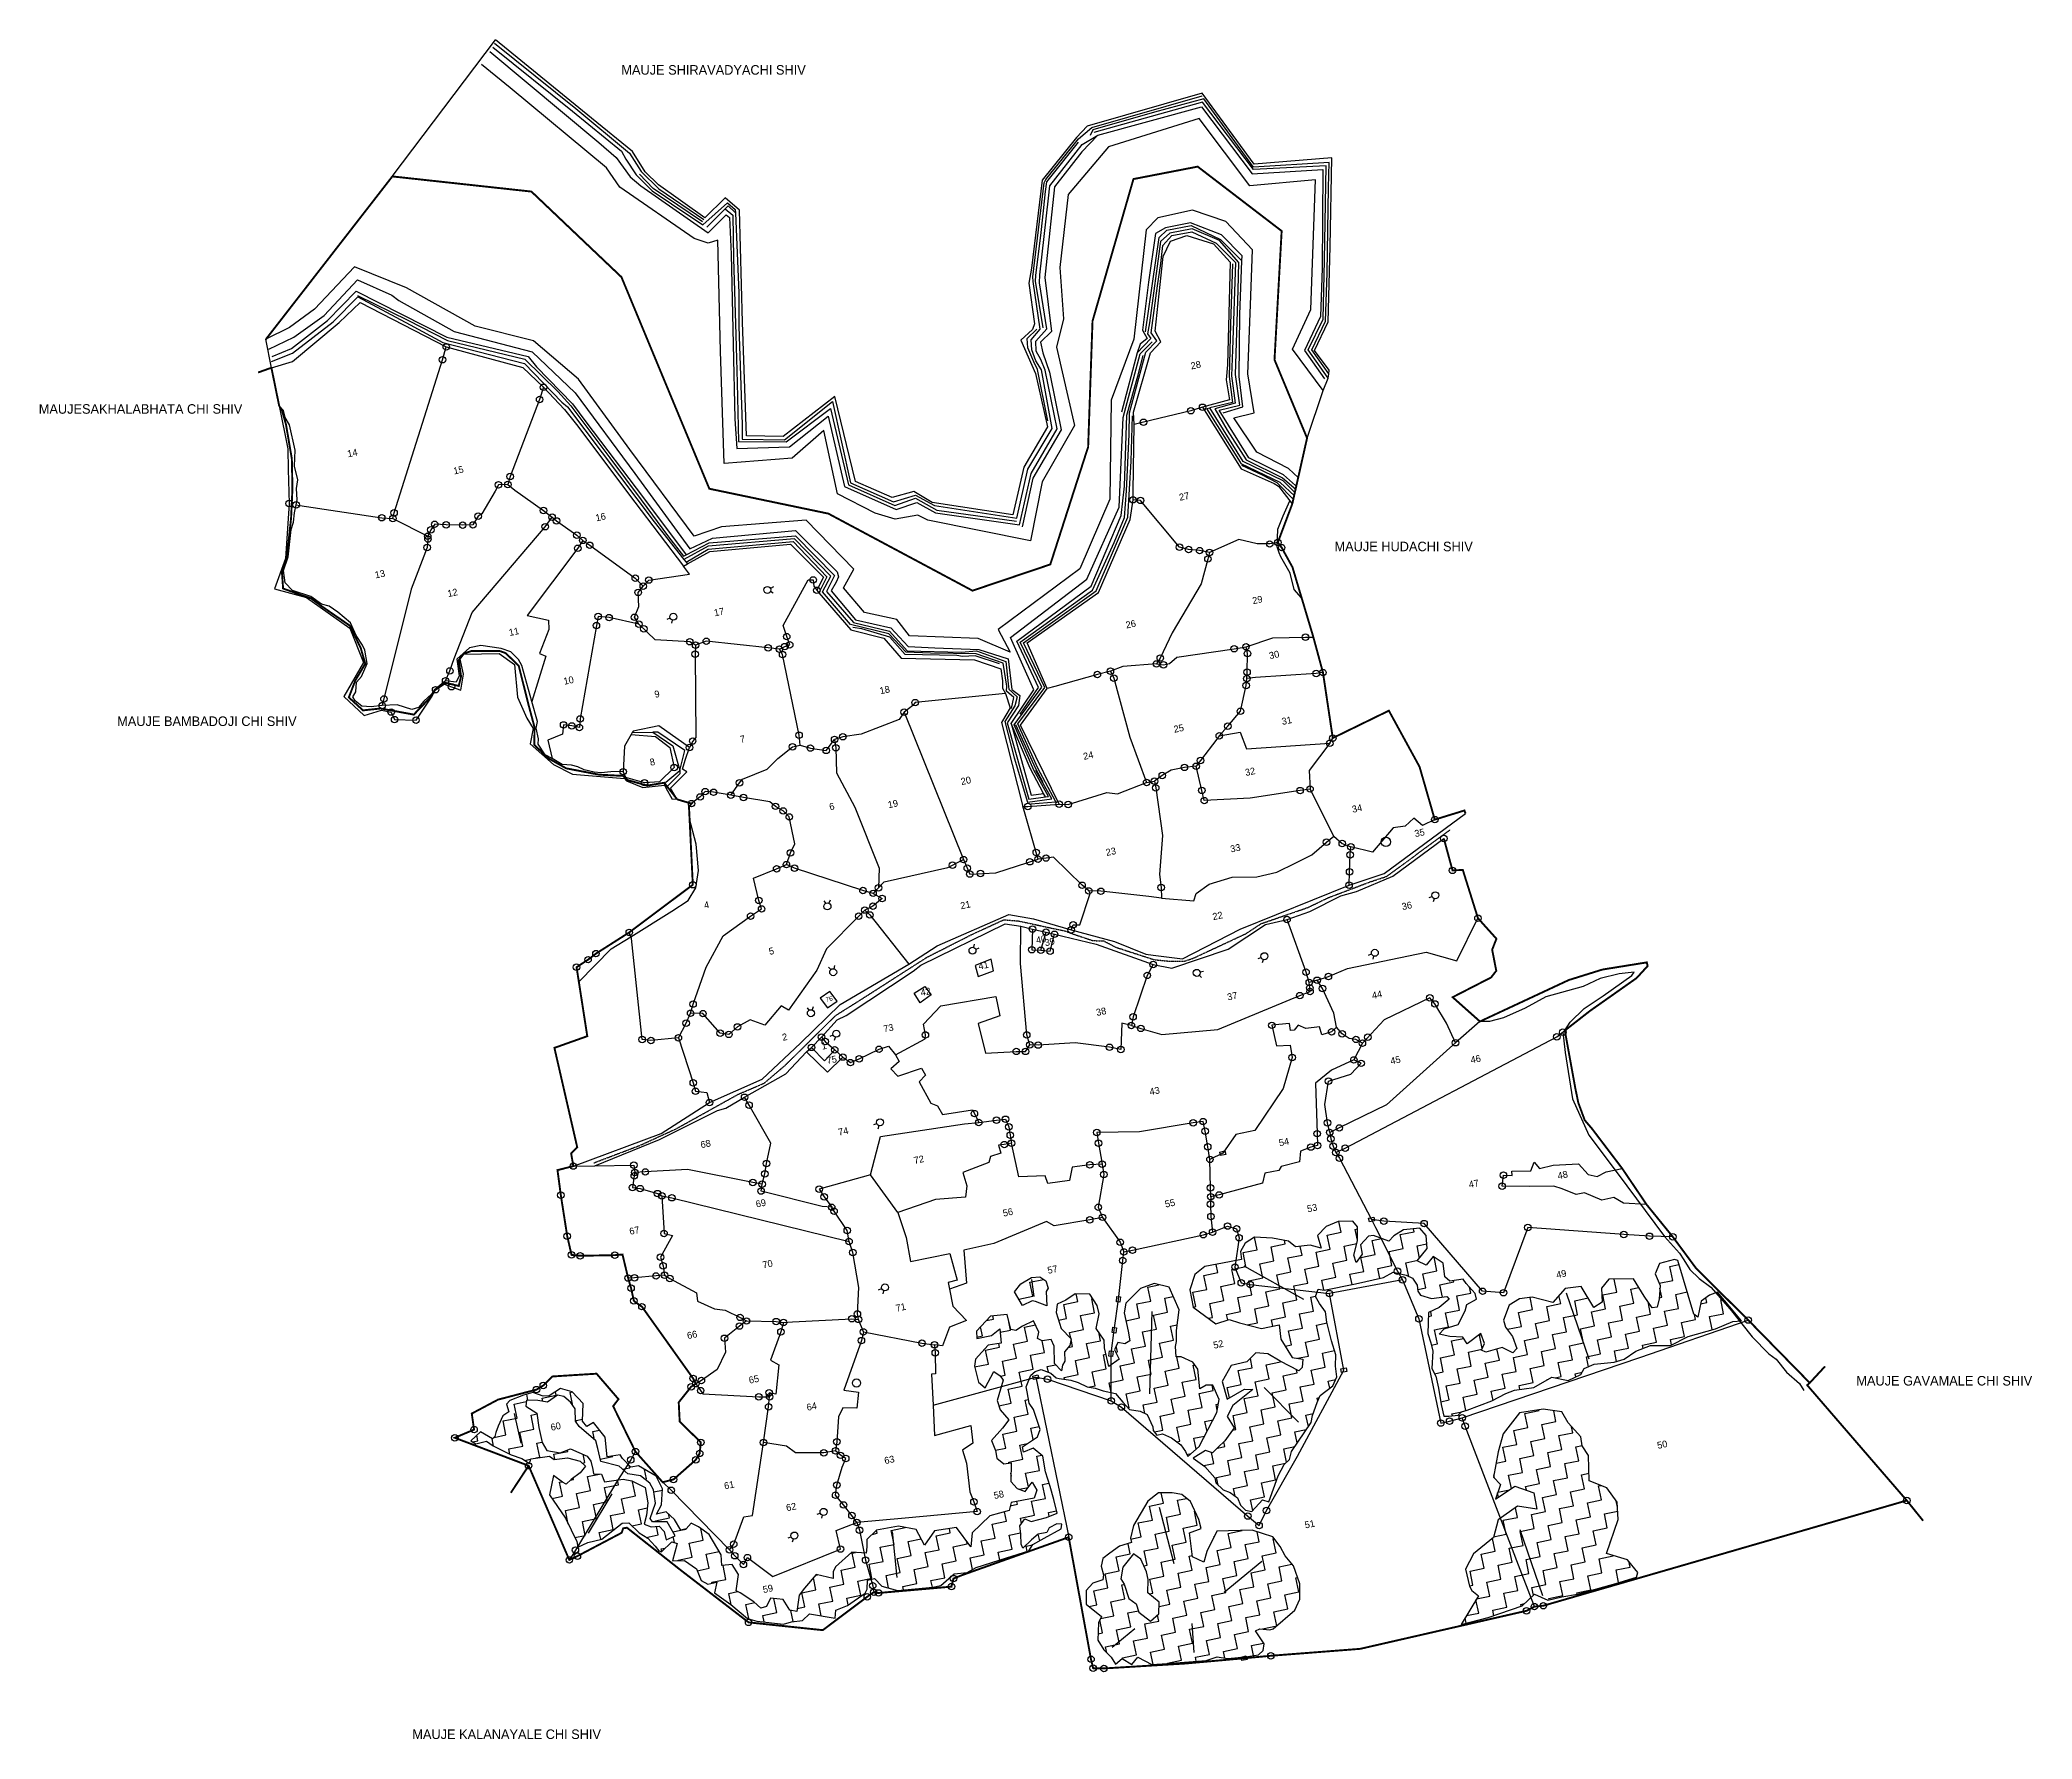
# Model space of a CAD drawing. Header units: metres. Extents: x 356839 to 359481, y 1740408 to 1742662.
import ezdxf

# ---------------------------------------------------------------- set-up
doc = ezdxf.new("R2010")
doc.units = ezdxf.units.M
doc.header["$MEASUREMENT"] = 0
for name, pattern in [('DASHDOT', [1, 0.5, -0.25, 0, -0.25]), ('DASHED', [0.75, 0.5, -0.25]), ('DIVIDE', [1.25, 0.5, -0.25, 0, -0.25, 0, -0.25])]:
    doc.linetypes.add(name, pattern=pattern)
for name, color, linetype in [('LINE_WATER', 4, 'Continuous'), ('OFF', 1, 'Continuous'), ('OTHERS', 1, 'Continuous'), ('POLY_HATCH', 12, 'Continuous'), ('POLY_PARCEL', 6, 'Continuous'), ('POLY_ROAD', 30, 'Continuous'), ('POLY_WATER', 4, 'Continuous'), ('SYM_ARROW', 1, 'Continuous'), ('SYM_STONE', 1, 'Continuous'), ('SYM_WELL', 1, 'Continuous'), ('TEXT_MAPOUT', 7, 'Continuous'), ('TEXT_PARCEL', 7, 'Continuous'), ('V_BOUND_LINE', 7, 'Continuous'), ('V_BOUND_STREAM_LINE', 7, 'DASHDOT'), ('V_DIVIDE_LINE', 7, 'DIVIDE')]:
    doc.layers.add(name, color=color, linetype=linetype)
doc.styles.add('TEXT_MAP', font='KRDEV050.TTF')
doc.dimstyles.get("Standard").update_dxf_attribs({"dimtxt": 0.18, "dimasz": 0.18, "dimexe": 0.18, "dimexo": 0.0625, "dimgap": 0.09, "dimtad": 0, "dimtih": 1, "dimtoh": 1, "dimdec": 4, "dimzin": 0, "dimdsep": 46, "dimtxsty": 'Standard', "dimcen": 0.09, "dimadec": 0, "dimazin": 0, "dimtfac": 1, "dimtdec": 4, "dimtofl": 0, "dimtmove": 0, "dimatfit": 3, "dimfxl": 1, "dimtolj": 1, "dimtzin": 0, "dimarcsym": 0})
pattern_1 = [(11.7323, (357199.713, 1739807.193), (14.73274, 22.45605), [18.99115, -18.99115]), (101.7323, (357218.307, 1739811.055), (-22.45605, 14.73274), [18.99115, -18.99115])]

msp = doc.modelspace()

# ---------------------------------------------------------------- texts
at = {"layer": 'TEXT_MAPOUT'}
for s, p in [('MAUJE SHIRAVADYACHI SHIV', (357609.9, 1742615.5)), ('MAUJESAKHALABHATA CHI SHIV', (356837.1, 1742165.7)), ('MAUJE HUDACHI SHIV', (358555.9, 1741983.3)), ('MAUJE BAMBADOJI CHI SHIV', (356941.1, 1741751.5)), ('MAUJE GAVAMALE CHI SHIV', (359248.1, 1740876.6)), ('MAUJE KALANAYALE CHI SHIV', (357332.6, 1740407.7))]:
    msp.add_text(s, height=12.661, dxfattribs=at).set_placement(p)
at = {"layer": 'TEXT_PARCEL', "style": 'TEXT_MAP'}
for s, height, p in [('28', 9.12, (358366.1, 1742224.4)), ('14', 9.12, (357247.4, 1742107.8)), ('15', 9.12, (357388.1, 1742085.1)), ('27', 9.12, (358350.8, 1742050.2)), ('16', 9.12, (357576.7, 1742022.9)), ('13', 9.12, (357283.9, 1741947.2)), ('12', 9.12, (357380.2, 1741922.4)), ('17', 9.12, (357733.8, 1741896.9)), ('29', 9.12, (358447.9, 1741913)), ('11', 9.12, (357461.7, 1741870.8)), ('26', 9.12, (358279.9, 1741880.7)), ('30', 9.12, (358470.1, 1741840.1)), ('10', 9.12, (357534.2, 1741806.1)), ('9', 9.12, (357654.8, 1741788.8)), ('18', 9.12, (357953.5, 1741793.5)), ('25', 9.12, (358343.5, 1741742.4)), ('31', 9.12, (358486.8, 1741752.8)), ('7', 9.12, (357768.3, 1741729.1)), ('24', 9.12, (358223.5, 1741706.5)), ('8', 9.12, (357648.6, 1741698.6)), ('32', 9.12, (358438.2, 1741685.1)), ('20', 9.12, (358061.2, 1741673.1)), ('6', 9.12, (357886.7, 1741639.6)), ('19', 9.12, (357964.4, 1741642.3)), ('34', 9.12, (358580.1, 1741636.3)), ('35', 9.12, (358663, 1741604)), ('23', 9.12, (358253.5, 1741579)), ('33', 9.12, (358418.7, 1741583.6)), ('4', 9.12, (357720.5, 1741508.9)), ('21', 9.12, (358060.6, 1741508.3)), ('22', 9.12, (358395.1, 1741493.9)), ('36', 9.12, (358646.1, 1741507.2)), ('5', 9.12, (357806.5, 1741447.8)), ('40', 9.12, (358160.9, 1741462.6)), ('39', 9.12, (358172.3, 1741459.3)), ('41', 9.12, (358084.5, 1741428.2)), ('42', 9.12, (358007.8, 1741393.1)), ('37', 9.12, (358414.6, 1741387.3)), ('44', 9.12, (358606.5, 1741389.1)), ('76', 6.08, (357881.6, 1741385.5)), ('38', 9.12, (358240.6, 1741366.8)), ('73', 9.12, (357958.4, 1741344.9)), ('2', 9.12, (357824.2, 1741333.8)), ('1', 9.12, (357876.3, 1741322)), ('75', 9.12, (357883.1, 1741302.9)), ('45', 9.12, (358631, 1741302.4)), ('46', 9.12, (358737.4, 1741303.8)), ('43', 9.12, (358311.5, 1741261.6)), ('74', 9.12, (357898.5, 1741208)), ('68', 9.12, (357715.9, 1741191.3)), ('54', 9.12, (358483.1, 1741193.8)), ('72', 9.12, (357998.9, 1741170.5)), ('48', 9.12, (358852.8, 1741150.1)), ('47', 9.12, (358734.9, 1741138.4)), ('69', 9.12, (357789.2, 1741112.6)), ('56', 9.12, (358116.9, 1741100.6)), ('55', 9.12, (358331.9, 1741112.6)), ('53', 9.12, (358520.5, 1741106.3)), ('67', 9.12, (357621.5, 1741076.4)), ('70', 9.12, (357798.1, 1741031.9)), ('57', 9.12, (358176.1, 1741024.7)), ('49', 9.12, (358851, 1741018.7)), ('71', 9.12, (357974.8, 1740974.5)), ('66', 9.12, (357698, 1740938.1)), ('52', 9.12, (358396.1, 1740925.4)), ('65', 9.12, (357780, 1740879)), ('64', 9.12, (357856.6, 1740842.9)), ('60', 9.12, (357517.1, 1740816.5)), ('50', 9.12, (358984.9, 1740792.5)), ('63', 9.12, (357959.7, 1740772.3)), ('61', 9.12, (357747.2, 1740738.7)), ('58', 9.12, (358104.8, 1740726)), ('62', 9.12, (357829.4, 1740709.7)), ('51', 9.12, (358517.3, 1740686.9)), ('59', 9.12, (357798.6, 1740601.2))]:
    msp.add_text(s, height=height, rotation=11.7323, dxfattribs=at).set_placement(p)

# ---------------------------------------------------------------- blocks, each defined once
blk = doc.blocks.new('MOTWELL')
at = {"layer": 'SYM_WELL'}
for points in [[(-1.73, -0.25), (-0.9, -0.13)], [(-0.79, -1.56), (-0.42, -0.81)]]:
    blk.add_lwpolyline(points, dxfattribs=at)
blk.add_circle((0, 0), 0.913, dxfattribs=at)
blk = doc.blocks.new('STONE')
blk.add_circle((0, 0), 0.851)
blk = doc.blocks.new('STONESQUARE')
blk.add_lwpolyline([(-0.7, 0.48), (0.7, 0.48), (0.7, -0.48), (-0.7, -0.48)], close=True)
blk = doc.blocks.new('PAKKAWELL')
blk.add_circle((0, 0), 1.81)

# ---------------------------------------------------------------- hatches: boundary and pattern name
at = {"layer": 'POLY_HATCH'}
h = msp.add_hatch(dxfattribs=at)
h.set_pattern_fill('ZIGZAG', color=256, scale=151.92923, angle=11.7323, style=0)
h.set_pattern_definition(pattern_1)
h.paths.add_polyline_path([(358532.9, 1740854), (358536.8, 1740863.4), (358553.7, 1740876.2), (358559, 1740888.1), (358557.2, 1740902.1), (358557.6, 1740917.4), (358552.1, 1740936.1), (358545.9, 1740960.6), (358543.8, 1740974.5), (358535.9, 1740985.6), (358530.5, 1740994.7), (358534.4, 1741004.4), (358542.4, 1741003.3), (358583.6, 1741011.5), (358621.1, 1741019.7), (358633.7, 1741027), (358650.9, 1741022.8), (358659.5, 1741019.1), (358665.7, 1741009.9), (358666.6, 1741001.7), (358670, 1740996.6), (358684.6, 1740992.2), (358705.1, 1740994.8), (358707.8, 1740991.1), (358694.9, 1740980.2), (358680.7, 1740973.3), (358679.5, 1740945.4), (358683.5, 1740933.4), (358686.2, 1740922.3), (358684.8, 1740899.3), (358690.4, 1740888.8), (358693.7, 1740873.1), (358697.4, 1740851.5), (358700.7, 1740835.8), (358707.7, 1740836), (358719.9, 1740837.4), (358724.5, 1740841.5), (358731.8, 1740843.8), (358764.7, 1740856.1), (358783.1, 1740866.2), (358794.7, 1740870.6), (358820.2, 1740873.9), (358844.3, 1740887.5), (358865.8, 1740883.4), (358882.5, 1740891.1), (358887.1, 1740899.1), (358900.3, 1740905), (358926.9, 1740907.4), (358940.1, 1740911.7), (358955.8, 1740922.3), (358975, 1740929.5), (359001.5, 1740929.9), (359025.1, 1740941.8), (359061.2, 1740952), (359084.4, 1740961.6), (359095.9, 1740962.4), (359080.5, 1740981.2), (359063.8, 1741000.3), (359053.5, 1740996.4), (359042.3, 1740988.7), (359038, 1740967.1), (359032.7, 1740971.3), (359011.3, 1741042.3), (359007.1, 1741043.6), (358986.9, 1741038.6), (358981.4, 1741024.6), (358987.7, 1741009.2), (358986.5, 1740991.7), (358983.9, 1740980.6), (358977.1, 1740979.6), (358966.8, 1740995.1), (358952.7, 1741018.2), (358919.9, 1741017.7), (358910, 1741005.6), (358910.8, 1740987), (358899.8, 1740980.3), (358883, 1741008.1), (358861.9, 1741005.5), (358845.5, 1740986.6), (358818, 1740993.7), (358801.2, 1740991.6), (358787.5, 1740983), (358780.1, 1740963.4), (358782.9, 1740954.2), (358792.1, 1740941.6), (358797.7, 1740925.5), (358792.6, 1740920.1), (358778.3, 1740927.2), (358756.7, 1740921), (358750.9, 1740923.3), (358754.7, 1740932.5), (358749.8, 1740945.6), (358731.8, 1740932.1), (358726.1, 1740940.7), (358708.7, 1740941.5), (358694.8, 1740944.7), (358701.2, 1740951.8), (358719.9, 1740957.5), (358729, 1740975.7), (358731.6, 1740984.2), (358744.3, 1740991.2), (358742.3, 1740998.5), (358730.6, 1741012), (358726.4, 1741017.7), (358708.8, 1741014.9), (358702.3, 1741020.6), (358699.9, 1741038.7), (358686.9, 1741047.6), (358677.7, 1741036.4), (358665.6, 1741041.8), (358678.9, 1741058.3), (358677.5, 1741075.6), (358669.3, 1741085.4), (358647.3, 1741083), (358634.8, 1741075.1), (358627.9, 1741068), (358607.7, 1741075.7), (358600.9, 1741074.7), (358590.5, 1741063.3), (358592.6, 1741050.9), (358584.8, 1741039.6), (358581.4, 1741049.5), (358586.3, 1741068.6), (358586.4, 1741087.1), (358580.4, 1741094.7), (358560.8, 1741094.3), (358545, 1741087.5), (358533.4, 1741075.4), (358538.2, 1741058.7), (358523.7, 1741062.8), (358504.3, 1741060.5), (358494.7, 1741068.2), (358473.6, 1741072.2), (358449.9, 1741073.5), (358437.4, 1741065.6), (358431.3, 1741054.6), (358432.5, 1741043.8), (358416.8, 1741040.5), (358384.1, 1741034.6), (358370.8, 1741023.9), (358364, 1741003.5), (358368.2, 1740980.7), (358398.5, 1740958.4), (358416.3, 1740964.2), (358430, 1740959.6), (358459.1, 1740952.3), (358482.4, 1740957.1), (358484.6, 1740938.1), (358499.8, 1740913.9), (358513.9, 1740911.6), (358513.2, 1740900.4), (358508.4, 1740895.9), (358483.6, 1740908.8), (358467.4, 1740918.7), (358451.7, 1740919.8), (358439.6, 1740908), (358418.9, 1740903.3), (358407, 1740881.9), (358413.6, 1740858.5), (358436.5, 1740871.6), (358447.6, 1740871.3), (358421, 1740850.3), (358413.5, 1740835.5), (358422.9, 1740820.3), (358410.5, 1740803.1), (358401.3, 1740794.2), (358393.9, 1740787.3), (358384.9, 1740790.3), (358368.6, 1740780.3), (358384, 1740769.4), (358397.2, 1740754.1), (358398.3, 1740747.6), (358408, 1740738.3), (358417.7, 1740734.9), (358427.1, 1740727.5), (358431, 1740718.1), (358437.8, 1740711.4), (358446.4, 1740709.7), (358460.3, 1740725), (358468.7, 1740722.5), (358481, 1740757), (358489.2, 1740772), (358496.4, 1740778.5), (358498.8, 1740789.2), (358524.8, 1740827.4), (358526.8, 1740836.7)])
h = msp.add_hatch(dxfattribs=at)
h.set_pattern_fill('ZIGZAG', color=256, scale=151.92923, angle=11.7323, style=0)
h.set_pattern_definition(pattern_1)
h.paths.add_polyline_path([(358139.7, 1740679.5), (358138.6, 1740690.5), (358145.3, 1740699.7), (358153.4, 1740696.3), (358173.8, 1740701.4), (358188.1, 1740707.4), (358183.7, 1740725.4), (358178.5, 1740742.6), (358172.5, 1740762.1), (358169, 1740782.8), (358156.3, 1740793.5), (358143.3, 1740788.4), (358141.9, 1740795.1), (358162.1, 1740808.7), (358165.6, 1740818.4), (358156.6, 1740844.6), (358150.9, 1740853.4), (358148.2, 1740868.4), (358146.9, 1740874.7), (358153, 1740890.4), (358159, 1740895.2), (358166.6, 1740897.9), (358179.7, 1740893.2), (358186.5, 1740886.8), (358190.7, 1740885.7), (358206.3, 1740883.9), (358215.9, 1740880.8), (358227.7, 1740874.7), (358238.6, 1740873), (358249.1, 1740869.4), (358265.4, 1740866.1), (358275.2, 1740854.5), (358284, 1740844.6), (358298, 1740842.8), (358307.2, 1740838.1), (358314.9, 1740822), (358315.5, 1740817.1), (358320.4, 1740810.7), (358327.8, 1740812.6), (358339.8, 1740807.3), (358351.9, 1740798), (358358.4, 1740788.9), (358361.4, 1740782.5), (358376.2, 1740795.7), (358400, 1740840.8), (358403, 1740858), (358394.3, 1740877.2), (358385.8, 1740877), (358377.1, 1740872.1), (358374.8, 1740898.1), (358367.8, 1740907.6), (358352.6, 1740914.5), (358346, 1740914.7), (358345.1, 1740928.4), (358346.5, 1740934.9), (358346.1, 1740949.7), (358349.8, 1740976.9), (358336.6, 1741006.9), (358316.8, 1741011.8), (358298.7, 1741005.3), (358278.9, 1740986), (358276.9, 1740973.1), (358282.3, 1740948.9), (358284.2, 1740935.7), (358277.6, 1740931.9), (358268.7, 1740933.6), (358263.9, 1740924.1), (358270.4, 1740911.4), (358256.4, 1740901.9), (358250.8, 1740926.8), (358250.3, 1740936.9), (358239.7, 1740952.2), (358243.9, 1740971.8), (358241.2, 1740982.9), (358231.5, 1740997.6), (358211.8, 1740998.2), (358199.5, 1740989.8), (358188.2, 1740984.4), (358186.5, 1740973.5), (358193.3, 1740952.3), (358206.6, 1740938.7), (358205, 1740929.8), (358197.8, 1740921.3), (358198, 1740908.8), (358195.2, 1740903.6), (358193.7, 1740895.9), (358184.6, 1740905.7), (358184.2, 1740928.6), (358179.9, 1740937.8), (358168.2, 1740935.8), (358162.1, 1740938.9), (358163.8, 1740947.4), (358156.4, 1740962.6), (358141.9, 1740955.3), (358133.3, 1740949.7), (358126.4, 1740951), (358121.5, 1740970.6), (358099.7, 1740968.8), (358081.2, 1740948.6), (358081.6, 1740938.8), (358101, 1740942.8), (358112, 1740951.7), (358113.6, 1740933), (358096.6, 1740930.2), (358079.8, 1740911.5), (358078.2, 1740902.2), (358083.8, 1740881.2), (358092.4, 1740873.6), (358103.9, 1740895.1), (358112.5, 1740889.5), (358116.4, 1740883.6), (358108.4, 1740856.6), (358112.2, 1740844.4), (358124, 1740830.9), (358115.3, 1740820.1), (358100.7, 1740803.8), (358106.2, 1740790.4), (358107.9, 1740780.2), (358117.3, 1740772.8), (358127.2, 1740774.1), (358126.4, 1740749.4), (358135, 1740740.2), (358145.6, 1740736.1), (358154.7, 1740748.5), (358160.9, 1740737.7), (358157.6, 1740727.3), (358126.8, 1740721.3), (358124.2, 1740710.9), (358098.7, 1740703.7), (358075.3, 1740681.3), (358073.3, 1740662.6), (358054.4, 1740688.2), (358025.2, 1740683.8), (358012, 1740665), (358001.1, 1740685.4), (357977.7, 1740690), (357948.4, 1740684.7), (357935.4, 1740672.2), (357935.7, 1740662.8), (357934.8, 1740654.1), (357915.8, 1740655.6), (357894.1, 1740636.2), (357890.8, 1740629.3), (357891, 1740620.8), (357868.1, 1740625.8), (357852.7, 1740607.7), (357845.6, 1740598.5), (357842.7, 1740576.8), (357833.4, 1740578.4), (357824.6, 1740592.6), (357807.8, 1740594.5), (357802.3, 1740583.6), (357794.9, 1740581.3), (357785.8, 1740589.6), (357767.3, 1740601.7), (357762.1, 1740604.1), (357765.4, 1740625.9), (357757, 1740639.2), (357743.2, 1740637.9), (357742.2, 1740652.1), (357726.2, 1740678.8), (357712.3, 1740689.1), (357702.3, 1740694.1), (357695.7, 1740686.5), (357688.7, 1740684.6), (357680.6, 1740698.9), (357669.5, 1740709.1), (357656.5, 1740706), (357663, 1740718.3), (357664.4, 1740739.4), (357656.2, 1740756.4), (357632.6, 1740770.2), (357622.5, 1740768.1), (357611.5, 1740779.9), (357608.2, 1740784.6), (357591.1, 1740782.2), (357588.4, 1740808.2), (357573, 1740827.4), (357563.9, 1740822.4), (357558.5, 1740829.5), (357559.1, 1740852.6), (357544.6, 1740868.3), (357529.3, 1740872.5), (357514, 1740863.1), (357506, 1740862.6), (357492.5, 1740867.2), (357480.3, 1740863.9), (357462, 1740856.6), (357457.5, 1740851.8), (357460.7, 1740841.9), (357452.9, 1740836.4), (357446.3, 1740822.9), (357443.5, 1740814.2), (357442.2, 1740808.8), (357438.9, 1740805.8), (357423, 1740815), (357410.2, 1740803.4), (357416.9, 1740799.3), (357431, 1740802.6), (357439.7, 1740796.6), (357463.7, 1740784.5), (357477.9, 1740779.6), (357487.9, 1740773.3), (357489.7, 1740779.5), (357514.7, 1740783.1), (357520.7, 1740778.6), (357538.6, 1740780.7), (357555.1, 1740776.3), (357562.4, 1740769.7), (357555.2, 1740760.8), (357543.4, 1740752.1), (357536.9, 1740745.7), (357532, 1740748.5), (357519.7, 1740757.3), (357514.8, 1740731.7), (357535.7, 1740700.6), (357550.7, 1740669.6), (357552.3, 1740662.2), (357565.4, 1740668.4), (357584, 1740673), (357610.9, 1740693.8), (357619.6, 1740694.4), (357633.6, 1740681.3), (357644.9, 1740673.9), (357654.9, 1740663.5), (357659.7, 1740657.1), (357663, 1740656.2), (357676.7, 1740669.2), (357684.1, 1740667.2), (357677.6, 1740644.1), (357693.5, 1740644.6), (357709.5, 1740633.3), (357715.8, 1740617.9), (357724.6, 1740613.1), (357736.5, 1740615.9), (357733.3, 1740601.6), (357755.2, 1740586.3), (357777.4, 1740567.5), (357789.8, 1740564.2), (357825, 1740559.9), (357835.8, 1740563.2), (357850.3, 1740565.1), (357859.4, 1740573.6), (357893.4, 1740567.8), (357894.3, 1740578.5), (357909.8, 1740584.8), (357933.3, 1740601), (357935.8, 1740606.6), (357936.5, 1740618.4), (357945.7, 1740620.7), (357955.3, 1740610.6), (357976.3, 1740604.9), (358023.1, 1740609.1), (358033.5, 1740611.3), (358051.4, 1740626.7), (358068.7, 1740628.4), (358080.6, 1740635.2), (358120.8, 1740647.9), (358150.6, 1740657.2), (358155.8, 1740665.7), (358170.9, 1740673.9), (358193.3, 1740686.3), (358194.3, 1740692.8), (358187.6, 1740693.3), (358177.4, 1740687.7), (358174.4, 1740681.6), (358162.7, 1740679.6), (358153.8, 1740671.9), (358142.4, 1740660.9), (358140.1, 1740666.3)])
h.paths.add_polyline_path([(357681.1, 1740677.3), (357669.5, 1740671.8), (357666.6, 1740682.8), (357660.2, 1740690), (357649.5, 1740689), (357640.2, 1740692.5), (357643.1, 1740704.7), (357645.2, 1740721), (357641.6, 1740741.5), (357624, 1740750.1), (357612.5, 1740752.6), (357587.5, 1740748.9), (357583.6, 1740759.1), (357573.1, 1740759.4), (357571.9, 1740765.2), (357569.6, 1740776.3), (357564.5, 1740783.1), (357542.5, 1740792.6), (357528.9, 1740787.3), (357511.2, 1740790.3), (357504.7, 1740801.2), (357500.6, 1740821), (357497.9, 1740840), (357483.2, 1740849.1), (357483.9, 1740857.2), (357499.3, 1740856.7), (357511.9, 1740854.4), (357525.2, 1740863.9), (357533.5, 1740862), (357542.4, 1740854.7), (357548.5, 1740845.6), (357548.9, 1740829.2), (357554, 1740822.4), (357576.2, 1740803.2), (357578.5, 1740793), (357582.7, 1740775.6), (357607.1, 1740769.7), (357618.4, 1740759.3), (357635.4, 1740756.7), (357647.7, 1740747.1), (357652.6, 1740738.4), (357655.1, 1740720.6), (357648.3, 1740700.3), (357651, 1740696), (357670.6, 1740695.8)], flags=16)
h = msp.add_hatch(dxfattribs=at)
h.set_pattern_fill('ZIGZAG', color=256, scale=151.92923, angle=11.7323, style=0)
h.set_pattern_definition(pattern_1)
h.paths.add_polyline_path([(358173, 1741015.5), (358164.8, 1741020.6), (358154.1, 1741020), (358139.6, 1741011.7), (358131.5, 1741001), (358142, 1740982.9), (358154.8, 1740988.9), (358159.2, 1740987.9), (358174.4, 1740982.3), (358173.5, 1741001.5), (358176.1, 1741005.6)])
h = msp.add_hatch(dxfattribs=at)
h.set_pattern_fill('ZIGZAG', color=256, scale=151.92923, angle=11.7323, style=0)
h.set_pattern_definition(pattern_1)
h.paths.add_polyline_path([(358932.3, 1740698.7), (358931, 1740721.9), (358917.3, 1740741.1), (358893.8, 1740750.3), (358893, 1740783.7), (358884.6, 1740796.8), (358882.5, 1740808.7), (358865.9, 1740826.9), (358857.6, 1740841.5), (358832.6, 1740845.1), (358801.2, 1740840.2), (358779.6, 1740812.4), (358773.1, 1740788.5), (358766.8, 1740755), (358776.3, 1740745.1), (358769.3, 1740725.9), (358794.9, 1740742.9), (358820.5, 1740734.1), (358824.2, 1740712.4), (358798.6, 1740716.4), (358773.2, 1740698.3), (358766.6, 1740674.8), (358740.1, 1740653.5), (358729.8, 1740633.2), (358734.9, 1740610.3), (358738.2, 1740604.8), (358746.7, 1740597.7), (358723.8, 1740559.4), (358759.8, 1740568.7), (358804.8, 1740584.2), (358821.3, 1740600), (358839, 1740591.7), (358857.3, 1740596.4), (358878.2, 1740599.9), (358929.1, 1740614), (358956.6, 1740622.3), (358958.4, 1740628.4), (358944.7, 1740645.4), (358916.5, 1740653.7)])
h = msp.add_hatch(dxfattribs=at)
h.set_pattern_fill('ZIGZAG', color=256, scale=151.92923, angle=11.7323, style=0)
h.set_pattern_definition(pattern_1)
h.paths.add_polyline_path([(358509.7, 1740613.6), (358501.3, 1740637.2), (358490.3, 1740650.5), (358483.8, 1740663.1), (358474.1, 1740675.9), (358446.5, 1740684.9), (358399.6, 1740683.4), (358386.6, 1740656.6), (358382.6, 1740642.2), (358367.4, 1740649.5), (358364.7, 1740670.4), (358363.6, 1740681.1), (358379.1, 1740687), (358375.9, 1740698.8), (358364.7, 1740722.6), (358353.4, 1740732), (358340.5, 1740734.4), (358322.6, 1740734.1), (358308.4, 1740723.4), (358289.4, 1740691), (358285.1, 1740674.1), (358286.7, 1740668.2), (358270.5, 1740663.3), (358257.8, 1740654.4), (358248.8, 1740647), (358246.2, 1740636.8), (358249.4, 1740625.3), (358248.4, 1740618.9), (358235.2, 1740614.6), (358226.4, 1740604.6), (358226.6, 1740586.5), (358246.8, 1740570.1), (358242.7, 1740561.8), (358242, 1740538.7), (358249.7, 1740526), (358259.5, 1740516.4), (358265.4, 1740507), (358274.3, 1740514.7), (358286.9, 1740506.5), (358295, 1740516.3), (358313.8, 1740506.6), (358333.9, 1740508), (358385.5, 1740511.7), (358400.2, 1740516.6), (358413.9, 1740514.4), (358438, 1740516.7), (358455, 1740519.4), (358461.2, 1740525), (358462.5, 1740533.9), (358451.2, 1740551), (358456.8, 1740553.7), (358470.3, 1740552.6), (358474.5, 1740553.7), (358503.3, 1740578.8), (358510, 1740593.4)])
h.paths.add_polyline_path([(358322.9, 1740573.8), (358312, 1740563.9), (358296.4, 1740576), (358292.9, 1740587.1), (358283.2, 1740594), (358276.8, 1740613.3), (358272.5, 1740620.1), (358275.2, 1740635.5), (358289.3, 1740653.2), (358299, 1740646.3), (358306.6, 1740629.6), (358308.7, 1740619.4), (358308.3, 1740601.5), (358323.3, 1740589.3)], flags=16)

# ---------------------------------------------------------------- linework, layer by layer
at = {"layer": 'LINE_WATER'}
for points in [[(357435.4, 1742646), (357580.2, 1742525.4), (357603.1, 1742505.7), (357621.7, 1742479.8), (357635.7, 1742468.2), (357725.1, 1742405.8), (357748.9, 1742429.4), (357753.3, 1742425.8), (357755.4, 1742377.3), (357758.1, 1742257.9), (357760.5, 1742159.1), (357763.1, 1742119.7), (357832.8, 1742122), (357884.2, 1742162.6), (357905.9, 1742069.2), (357974.5, 1742038.6), (358001.9, 1742047.9), (358026.8, 1742034.3), (358138, 1742018.4), (358153.6, 1742086.5), (358188.2, 1742145.6), (358172, 1742223.5), (358166.4, 1742237.7), (358160.2, 1742248.9), (358159.7, 1742262), (358174.4, 1742278.5), (358164.5, 1742339.2), (358165.2, 1742350), (358176.4, 1742451.7), (358178.3, 1742468.2), (358221, 1742522.8), (358242.1, 1742535.4)], [(357439.5, 1742652), (357545.1, 1742567), (357609.9, 1742513.8), (357615.8, 1742503.3), (357629.7, 1742482.5), (357637.1, 1742475.1), (357650.9, 1742461.4), (357676.2, 1742444.3), (357718, 1742416.1), (357750.7, 1742445.6), (357760.9, 1742436.5), (357761.1, 1742432.1)], [(357441.7, 1742657.1), (357549.3, 1742570.8), (357620.7, 1742511.4), (357636, 1742487.1), (357659.6, 1742464), (357719.5, 1742423.3)], [(358540.7, 1742196.5), (358500, 1742251.2), (358524.6, 1742304.1), (358530.6, 1742476), (358443.5, 1742467.8), (358376.5, 1742557.3), (358256, 1742519.8), (358202.8, 1742456.4), (358191.6, 1742359.8), (358196.4, 1742291.8), (358187.1, 1742253.8), (358210.9, 1742150.3), (358168.1, 1742075.4), (358152.7, 1741997.1), (358016.5, 1742024.5), (358003.2, 1742031.3), (357973.2, 1742025.7), (357946.8, 1742033.8), (357896.4, 1742059.5), (357878.3, 1742143.4), (357836.5, 1742106.8), (357746.1, 1742099.6), (357741.5, 1742248.9), (357738, 1742396), (357725, 1742392), (357706.5, 1742398.2), (357608, 1742466.4), (357590.1, 1742492.1), (357462.3, 1742598), (357424.5, 1742628.9)], [(357761.1, 1742432.1), (357765.8, 1742325.5), (357765.7, 1742281.5), (357770.3, 1742151.6), (357770.1, 1742131.9), (357826.1, 1742131), (357890, 1742181.8), (357913.7, 1742074.2), (357971.1, 1742048.7), (358000.2, 1742057.7), (358025.5, 1742043.8), (358134.7, 1742027), (358149.1, 1742092.2), (358181.2, 1742146.1), (358167.3, 1742224), (358159.6, 1742235.9), (358154.3, 1742250.3), (358153.5, 1742263.6), (358165.3, 1742277.8), (358156.2, 1742341), (358155.6, 1742347.1), (358170.8, 1742472), (358173, 1742476.3), (358216.1, 1742530.4), (358234.1, 1742545.3), (358380.4, 1742587.3)], [(358548.4, 1742218.7), (358525.9, 1742250.6), (358544.1, 1742288.6), (358546, 1742352.8), (358547.9, 1742465.2), (358548.9, 1742498.9), (358448.6, 1742492.9), (358382.6, 1742583.6), (358317.1, 1742565.8), (358235.5, 1742542.2), (358231.8, 1742534.6)], [(358547.3, 1742212.9), (358521, 1742250.5), (358540.7, 1742291), (358542.5, 1742369.5), (358544.8, 1742494.6), (358448.3, 1742489.6), (358380.6, 1742578.9), (358236.5, 1742538.9)], [(358242.1, 1742535.4), (358379.5, 1742572.8), (358446.8, 1742484), (358540.2, 1742489.8), (358539.4, 1742358.8), (358537.2, 1742294.6), (358516, 1742249.4), (358542.6, 1742211.9)], [(358242.1, 1742535.4), (358220.8, 1742513.2), (358184.3, 1742466.8), (358173.6, 1742363.4), (358171.5, 1742346.5), (358180.4, 1742275), (358165.9, 1742260.8), (358169.2, 1742246.5), (358177.8, 1742220.9), (358193.3, 1742144.4), (358155.6, 1742080.2), (358141.5, 1742015.8)], [(358169.4, 1742279.6), (358159.4, 1742341.5), (358159.8, 1742348.9), (358166.6, 1742406.2), (358169.9, 1742435), (358172.7, 1742460.4), (358174.3, 1742473.2), (358216.4, 1742525.9)], [(357717.5, 1742420.3), (357652, 1742464.6), (357633.9, 1742483.4)], [(358508, 1742080.5), (358494.8, 1742093), (358453, 1742114.7), (358422.2, 1742160.2), (358449.4, 1742166.8), (358441, 1742218.6), (358444.6, 1742310.2), (358447.1, 1742382.9), (358411.6, 1742420.6), (358367.7, 1742435.7), (358321.7, 1742425.7), (358306.1, 1742409.5), (358289.6, 1742264.8), (358259.7, 1742183.7), (358258, 1742052.3), (358218, 1741959.8), (358109.6, 1741879.6), (358125.5, 1741849.3), (358083, 1741867.6), (357992.2, 1741871), (357975.2, 1741892.8), (357932.3, 1741901.9), (357904.7, 1741934.8), (357918.1, 1741959.3), (357855.2, 1742024.3), (357742.8, 1742015.7), (357706.6, 1742003.2), (357621.3, 1742118.4), (357553, 1742211.5), (357493.4, 1742262.4), (357416, 1742281.8), (357325, 1742332.8), (357256.1, 1742360.4), (357202.9, 1742304.6), (357169.6, 1742280.1), (357138.3, 1742264.4)], [(357723.3, 1742413.2), (357747.5, 1742437.5)], [(357747.5, 1742437.5), (357751.4, 1742441.4), (357761.1, 1742432.1)], [(357747.5, 1742437.5), (357757.9, 1742429.2), (357758.6, 1742371.8), (357761.7, 1742270.5), (357763.7, 1742206.9), (357765.1, 1742129), (357828.5, 1742128.3), (357887.3, 1742172.5), (357911, 1742071.2), (357972.8, 1742043.8), (358000, 1742053.8), (358028.4, 1742037.9), (358134, 1742023.2)], [(357142.4, 1742251.4), (357175.6, 1742267.1), (357215.7, 1742296.2), (357259.9, 1742343.1), (357305.3, 1742323), (357314.7, 1742315.7), (357388.2, 1742274.7), (357491.4, 1742247.6), (357548.7, 1742193.6), (357627.8, 1742086.4), (357700.9, 1741986.6), (357730.9, 1742000.7), (357840.8, 1742010.9), (357896, 1741955.8), (357897.9, 1741949.2), (357894.7, 1741942.1), (357888.3, 1741930.7), (357920.4, 1741892.4), (357967.3, 1741881.9), (357990.5, 1741856.8), (358025.6, 1741855.1), (358084.2, 1741853), (358123.2, 1741840.4), (358128, 1741799.9), (358138.4, 1741791.9), (358136.5, 1741778.8), (358121.9, 1741755.5), (358150.3, 1741654.5), (358172.4, 1741657.6), (358176.3, 1741658.1), (358157.1, 1741692.8), (358130.8, 1741752.8), (358167.5, 1741802.8), (358138.9, 1741862.6), (358235, 1741931.5), (358263.8, 1741995.1), (358277.3, 1742028), (358280.1, 1742063.6), (358283.5, 1742138.3), (358284, 1742167), (358305.7, 1742247.2), (358320.1, 1742262.2), (358312.5, 1742272.8), (358321.1, 1742335.4), (358325.6, 1742365), (358328, 1742388.9), (358340, 1742402), (358366.7, 1742407.1), (358398.8, 1742392.1), (358424.5, 1742366.1), (358420.4, 1742250.4), (358419.3, 1742215.8), (358424.1, 1742179.5), (358397, 1742172), (358413.5, 1742143.7), (358438.7, 1742104.7), (358487.1, 1742080.8), (358505.1, 1742065.2)], [(358433.1, 1742368.7), (358433.3, 1742375.3), (358406.1, 1742403.1), (358364.8, 1742419), (358331.6, 1742412.5), (358318.5, 1742404.7), (358309, 1742340.3), (358301.1, 1742276.6), (358307.3, 1742265.3), (358297.9, 1742257.9), (358294.3, 1742246.4)], [(358504, 1742070.5), (358488.2, 1742084.7), (358442.4, 1742107.4), (358402.9, 1742170.5), (358430.2, 1742177), (358424.5, 1742217.8), (358428, 1742329.8), (358429.2, 1742366.3), (358403.3, 1742395.4), (358367.3, 1742411), (358337.6, 1742405.3), (358325.2, 1742394), (358310.6, 1742286.3), (358308, 1742271.8), (358312.1, 1742265.3), (358294.3, 1742246.4)], [(358305, 1742274.2), (358323.3, 1742399.3), (358333.5, 1742409), (358365.6, 1742415.4), (358404.8, 1742397), (358433.1, 1742368.7)], [(358420.5, 1742364.4), (358418.1, 1742284.5), (358416, 1742215.2), (358420.6, 1742180.8), (358390.4, 1742173.4)], [(358408.4, 1742166.8), (358434.5, 1742174.8), (358429.5, 1742215.2), (358430.1, 1742297.4), (358433.1, 1742368.7)], [(357146.9, 1742241.8), (357172.4, 1742252.2), (357220.1, 1742289.3), (357258.1, 1742328.1), (357378.2, 1742267.3), (357486.1, 1742241.6), (357497.3, 1742228.1), (357545.3, 1742179), (357562.9, 1742154.8), (357639.3, 1742054), (357696, 1741978.6), (357726.6, 1741994.6), (357840.8, 1742003.9), (357892.8, 1741951.1), (357882, 1741929.8), (357917.7, 1741888.8), (357965.6, 1741877.3), (357989, 1741851.3), (358060.9, 1741849.2), (358080.8, 1741851), (358120.1, 1741837.1), (358123.1, 1741807.3), (358123.7, 1741800.2), (358135, 1741790.1), (358131.9, 1741778.4), (358118.8, 1741757.3), (358131.1, 1741709.1), (358148.8, 1741650.5), (358181.1, 1741654.9), (358159.5, 1741692.3)], [(357260.1, 1742322.7), (357326.8, 1742290), (357379.1, 1742262.7), (357481.8, 1742238.1), (357525.8, 1742195), (357542.9, 1742176.2), (357594.6, 1742107), (357636.3, 1742051.3), (357672.4, 1742002.3), (357692.4, 1741976.7), (357696, 1741978.6)], [(357145.9, 1742235), (357173.6, 1742245.9), (357227.7, 1742287.5), (357260.5, 1742320.7), (357329.8, 1742283.5), (357373.3, 1742260), (357481.5, 1742232.3), (357531.1, 1742181.1), (357538.4, 1742174.8), (357653.5, 1742022.4), (357692.9, 1741972.5), (357695.9, 1741968.7), (357725.1, 1741985.9), (357837.7, 1741996.3), (357882.5, 1741949.4), (357872, 1741928.2)], [(358175.7, 1742156.5), (358161.8, 1742224.5), (358157.2, 1742234.5), (358149.3, 1742253.3), (358148.1, 1742265.5), (358160.9, 1742277.8)], [(358127.2, 1741754.8), (358157.1, 1741799.3), (358126.2, 1741868.7), (358227.2, 1741946.3), (358270.2, 1742041.7), (358275.5, 1742160.9), (358298.3, 1742245.2), (358313.9, 1742260.9)], [(358139, 1741767), (358163.2, 1741802.4), (358134.4, 1741863.9), (358233.2, 1741936.9), (358272.7, 1742030.9), (358277.3, 1742069.6), (358280.6, 1742164), (358295.2, 1742215.4), (358302.3, 1742242.8)], [(358294.3, 1742246.4), (358273.2, 1742167.6)], [(358502.9, 1742056.6), (358483.6, 1742074.5), (358473.8, 1742079.2), (358432, 1742099.1), (358431.2, 1742101.3), (358386.5, 1742172.5), (358390.4, 1742173.4)], [(358502.6, 1742062), (358487.7, 1742076.7), (358434.9, 1742102.2), (358390.4, 1742173.4)], [(358153.2, 1741648.2), (358186.3, 1741650.8), (358162.3, 1741695.5), (358135.7, 1741754.4), (358171.6, 1741802.7), (358143.3, 1741862), (358239.9, 1741930.9), (358281.8, 1742028.3), (358286.1, 1742102.9), (358288, 1742162.9)], [(358501.3, 1742052), (358480, 1742074.1), (358460.3, 1742084.1), (358433, 1742097)], [(358512.3, 1741921.5), (358502.5, 1741932.4), (358497.2, 1741954), (358484.7, 1741976), (358482.3, 1741981.3), (358479.8, 1741989.2), (358480.8, 1742012.4), (358487.7, 1742030.2), (358496.8, 1742050)], [(358127.3, 1741774.7), (358130.6, 1741789.3), (358120.9, 1741797.8), (358121.2, 1741804.2), (358116.5, 1741834.6), (358080.5, 1741847.3), (358020.2, 1741847.9), (357987.9, 1741849.2), (357964.6, 1741873.8), (357913.8, 1741886.2), (357876.6, 1741929.4), (357887.9, 1741950.3), (357839.7, 1741999.6), (357725.1, 1741989.9), (357692.9, 1741972.5)], [(357695.9, 1741968.7), (357697.5, 1741966.8)], [(358111.4, 1741833.8), (358079.1, 1741844.7), (358062.6, 1741843.7), (358055.1, 1741844.9), (357986.3, 1741846.2), (357965.9, 1741869.2), (357928.7, 1741880.4), (357916.8, 1741882)], [(357624.3, 1741742.7), (357651.5, 1741743.4), (357678.1, 1741725.1), (357687.4, 1741692.6), (357687.5, 1741687.9), (357669, 1741669.3)], [(357667, 1741672.9), (357668.8, 1741676.9), (357687.4, 1741692.6), (357694.3, 1741719.1), (357658.2, 1741743.5), (357651.5, 1741743.4)], [(358132.7, 1741753.5), (358159.4, 1741695.1), (358169.2, 1741677)], [(358172.4, 1741657.6), (358170, 1741662)], [(357553.5, 1741412.2), (357596.5, 1741455.8), (357622.6, 1741472), (357677, 1741505.7), (357698.6, 1741519.8), (357708.8, 1741536.8), (357712.2, 1741559.7), (357709.2, 1741594.8), (357700.4, 1741628.4)], [(358861.4, 1741347.5), (358868.6, 1741358.8), (358887, 1741376.8), (358912.1, 1741393.6), (358950.3, 1741420.4), (358953.6, 1741424.8), (358933.7, 1741422.9), (358908.2, 1741416.7), (358885.6, 1741406), (358836.4, 1741392.1), (358809, 1741377.2), (358779.9, 1741364.3), (358761.5, 1741359.5), (358748.8, 1741359.5)], [(358858.7, 1741345.3), (358861.8, 1741318.2), (358871.8, 1741257), (358893.4, 1741208.5), (358931, 1741158.9), (358993.8, 1741074.2), (359013.6, 1741052.3), (359019.1, 1741043.3), (359027.3, 1741030.7), (359039.5, 1741018.5), (359055.3, 1741007), (359080.7, 1740978.1), (359110, 1740941.3), (359131.9, 1740918.5), (359141.6, 1740911.7), (359155.3, 1740894.3), (359172.7, 1740879.5), (359178.3, 1740870.1)]]:
    msp.add_lwpolyline(points, dxfattribs=at)
msp.add_lwpolyline([(358127.2, 1741754.8), (358153.3, 1741659.8), (358170, 1741662), (358152, 1741695.4)], close=True, dxfattribs=at)
at = {"layer": 'OFF'}
for points in [[(357306.1, 1742480.5), (357443.1, 1742661.7)], [(357145.7, 1742226.7), (357138.3, 1742264.4)], [(358519.5, 1742133.4), (358519.5, 1742133.4), (358519.5, 1742133.4), (358519.5, 1742133.4), (358540.7, 1742196.5), (358547.3, 1742212.9), (358547.3, 1742212.9), (358548.4, 1742218.7), (358548.8, 1742223.5)], [(357684, 1741654.1), (357677.1, 1741654.4)]]:
    msp.add_lwpolyline(points, dxfattribs=at)
at = {"layer": 'OTHERS', "linetype": 'DASHED', "ltscale": 0.5}
msp.add_lwpolyline([(357573.5, 1741172), (357634.4, 1741195.1), (357682.6, 1741217.2), (357765.3, 1741263.2), (357799.5, 1741277.8), (357827.8, 1741301.9), (357894.2, 1741367.5), (357929.3, 1741389.6), (358015.1, 1741444.6), (358073.7, 1741474.4), (358117.3, 1741494.5), (358136.6, 1741492.8), (358198.5, 1741479.6), (358212.5, 1741474.4), (358235.3, 1741466.8), (358249.6, 1741466.5), (358265.8, 1741458), (358316.6, 1741441.5), (358337.9, 1741439.4), (358356.5, 1741439.5), (358368, 1741443.2), (358438.3, 1741476), (358458.6, 1741489.3), (358520.7, 1741510.8), (358547.7, 1741523.8), (358603.1, 1741544.7), (358625.1, 1741552), (358709.2, 1741613.8)], dxfattribs=at)
at = {"layer": 'POLY_HATCH'}
for points in [[(359095.9, 1740962.4), (359080.5, 1740981.2), (359063.8, 1741000.3), (359053.5, 1740996.4), (359042.3, 1740988.7), (359038, 1740967.1), (359032.7, 1740971.3), (359011.3, 1741042.3), (359007.1, 1741043.6), (358986.9, 1741038.6), (358981.4, 1741024.6), (358987.7, 1741009.2), (358986.5, 1740991.7), (358983.9, 1740980.6), (358977.1, 1740979.6), (358966.8, 1740995.1), (358952.7, 1741018.2), (358919.9, 1741017.7), (358910, 1741005.6), (358910.8, 1740987), (358899.8, 1740980.3), (358883, 1741008.1), (358861.9, 1741005.5), (358845.5, 1740986.6), (358818, 1740993.7), (358801.2, 1740991.6), (358787.5, 1740983), (358780.1, 1740963.4), (358782.9, 1740954.2), (358792.1, 1740941.6), (358797.7, 1740925.5), (358792.6, 1740920.1), (358778.3, 1740927.2), (358756.7, 1740921), (358750.9, 1740923.3), (358754.7, 1740932.5), (358749.8, 1740945.6), (358731.8, 1740932.1), (358726.1, 1740940.7), (358708.7, 1740941.5), (358694.8, 1740944.7), (358701.2, 1740951.8), (358719.9, 1740957.5), (358729, 1740975.7), (358731.6, 1740984.2), (358744.3, 1740991.2), (358742.3, 1740998.5), (358730.6, 1741012), (358726.4, 1741017.7), (358708.8, 1741014.9), (358702.3, 1741020.6), (358699.9, 1741038.7), (358686.9, 1741047.6), (358677.7, 1741036.4), (358665.6, 1741041.8), (358678.9, 1741058.3), (358677.5, 1741075.6), (358669.3, 1741085.4), (358647.3, 1741083), (358634.8, 1741075.1), (358627.9, 1741068), (358607.7, 1741075.7), (358600.9, 1741074.7), (358590.5, 1741063.3), (358592.6, 1741050.9), (358584.8, 1741039.6), (358581.4, 1741049.5), (358586.3, 1741068.6), (358586.4, 1741087.1), (358580.4, 1741094.7), (358560.8, 1741094.3), (358545, 1741087.5), (358533.4, 1741075.4), (358538.2, 1741058.7), (358523.7, 1741062.8), (358504.3, 1741060.5), (358494.7, 1741068.2), (358473.6, 1741072.2), (358449.9, 1741073.5), (358437.4, 1741065.6), (358431.3, 1741054.6), (358432.5, 1741043.8), (358416.8, 1741040.5), (358384.1, 1741034.6), (358370.8, 1741023.9), (358364, 1741003.5), (358368.2, 1740980.7), (358398.5, 1740958.4), (358416.3, 1740964.2), (358430, 1740959.6), (358459.1, 1740952.3), (358482.4, 1740957.1), (358484.6, 1740938.1), (358499.8, 1740913.9), (358513.9, 1740911.6), (358513.2, 1740900.4), (358508.4, 1740895.9), (358483.6, 1740908.8), (358467.4, 1740918.7), (358451.7, 1740919.8), (358439.6, 1740908), (358418.9, 1740903.3), (358407, 1740881.9), (358413.6, 1740858.5), (358436.5, 1740871.6), (358447.6, 1740871.3), (358421, 1740850.3), (358413.5, 1740835.5), (358422.9, 1740820.3), (358410.5, 1740803.1), (358401.3, 1740794.2), (358393.9, 1740787.3), (358384.9, 1740790.3), (358368.6, 1740780.3), (358384, 1740769.4), (358397.2, 1740754.1), (358398.3, 1740747.6), (358408, 1740738.3), (358417.7, 1740734.9), (358427.1, 1740727.5), (358431, 1740718.1), (358437.8, 1740711.4), (358446.4, 1740709.7), (358460.3, 1740725), (358468.7, 1740722.5), (358481, 1740757), (358489.2, 1740772), (358496.4, 1740778.5), (358498.8, 1740789.2), (358524.8, 1740827.4), (358526.8, 1740836.7), (358532.9, 1740854), (358536.8, 1740863.4), (358553.7, 1740876.2), (358559, 1740888.1), (358557.2, 1740902.1), (358557.6, 1740917.4), (358552.1, 1740936.1), (358545.9, 1740960.6), (358543.8, 1740974.5), (358535.9, 1740985.6), (358530.5, 1740994.7), (358534.4, 1741004.4), (358542.4, 1741003.3), (358583.6, 1741011.5), (358621.1, 1741019.7), (358633.7, 1741027), (358650.9, 1741022.8), (358659.5, 1741019.1), (358665.7, 1741009.9), (358666.6, 1741001.7), (358670, 1740996.6), (358684.6, 1740992.2), (358705.1, 1740994.8), (358707.8, 1740991.1), (358694.9, 1740980.2), (358680.7, 1740973.3), (358679.5, 1740945.4), (358683.5, 1740933.4), (358686.2, 1740922.3), (358684.8, 1740899.3), (358690.4, 1740888.8), (358693.7, 1740873.1), (358697.4, 1740851.5), (358700.7, 1740835.8), (358707.7, 1740836), (358719.9, 1740837.4), (358724.5, 1740841.5), (358731.8, 1740843.8), (358764.7, 1740856.1), (358783.1, 1740866.2), (358794.7, 1740870.6), (358820.2, 1740873.9), (358844.3, 1740887.5), (358865.8, 1740883.4), (358882.5, 1740891.1), (358887.1, 1740899.1), (358900.3, 1740905), (358926.9, 1740907.4), (358940.1, 1740911.7), (358955.8, 1740922.3), (358975, 1740929.5), (359001.5, 1740929.9), (359025.1, 1740941.8), (359061.2, 1740952), (359084.4, 1740961.6), (359095.9, 1740962.4)], [(358361.4, 1740782.5), (358376.2, 1740795.7), (358400, 1740840.8), (358403, 1740858), (358394.3, 1740877.2), (358385.8, 1740877), (358377.1, 1740872.1), (358374.8, 1740898.1), (358367.8, 1740907.6), (358352.6, 1740914.5), (358346, 1740914.7), (358345.1, 1740928.4), (358346.5, 1740934.9), (358346.1, 1740949.7), (358349.8, 1740976.9), (358336.6, 1741006.9), (358316.8, 1741011.8), (358298.7, 1741005.3), (358278.9, 1740986), (358276.9, 1740973.1), (358282.3, 1740948.9), (358284.2, 1740935.7), (358277.6, 1740931.9), (358268.7, 1740933.6), (358263.9, 1740924.1), (358270.4, 1740911.4), (358256.4, 1740901.9), (358250.8, 1740926.8), (358250.3, 1740936.9), (358239.7, 1740952.2), (358243.9, 1740971.8), (358241.2, 1740982.9), (358231.5, 1740997.6), (358211.8, 1740998.2), (358199.5, 1740989.8), (358188.2, 1740984.4), (358186.5, 1740973.5), (358193.3, 1740952.3), (358206.6, 1740938.7), (358205, 1740929.8), (358197.8, 1740921.3), (358198, 1740908.8), (358195.2, 1740903.6), (358193.7, 1740895.9), (358184.6, 1740905.7), (358184.2, 1740928.6), (358179.9, 1740937.8), (358168.2, 1740935.8), (358162.1, 1740938.9), (358163.8, 1740947.4), (358156.4, 1740962.6), (358141.9, 1740955.3), (358133.3, 1740949.7), (358126.4, 1740951), (358121.5, 1740970.6), (358099.7, 1740968.8), (358081.2, 1740948.6), (358081.6, 1740938.8), (358101, 1740942.8), (358112, 1740951.7), (358113.6, 1740933), (358096.6, 1740930.2), (358079.8, 1740911.5), (358078.2, 1740902.2), (358083.8, 1740881.2), (358092.4, 1740873.6), (358103.9, 1740895.1), (358112.5, 1740889.5), (358116.4, 1740883.6), (358108.4, 1740856.6), (358112.2, 1740844.4), (358124, 1740830.9), (358115.3, 1740820.1), (358100.7, 1740803.8), (358106.2, 1740790.4), (358107.9, 1740780.2), (358117.3, 1740772.8), (358127.2, 1740774.1), (358126.4, 1740749.4), (358135, 1740740.2), (358145.6, 1740736.1), (358154.7, 1740748.5), (358160.9, 1740737.7), (358157.6, 1740727.3), (358126.8, 1740721.3), (358124.2, 1740710.9), (358098.7, 1740703.7), (358075.3, 1740681.3), (358073.3, 1740662.6), (358054.4, 1740688.2), (358025.2, 1740683.8), (358012, 1740665), (358001.1, 1740685.4), (357977.7, 1740690), (357948.4, 1740684.7), (357935.4, 1740672.2), (357935.7, 1740662.8), (357934.8, 1740654.1), (357915.8, 1740655.6), (357894.1, 1740636.2), (357890.8, 1740629.3), (357891, 1740620.8), (357868.1, 1740625.8), (357852.7, 1740607.7), (357845.6, 1740598.5), (357842.7, 1740576.8), (357833.4, 1740578.4), (357824.6, 1740592.6), (357807.8, 1740594.5), (357802.3, 1740583.6), (357794.9, 1740581.3), (357785.8, 1740589.6), (357767.3, 1740601.7), (357762.1, 1740604.1), (357765.4, 1740625.9), (357757, 1740639.2), (357743.2, 1740637.9), (357742.2, 1740652.1), (357726.2, 1740678.8), (357712.3, 1740689.1), (357702.3, 1740694.1), (357695.7, 1740686.5), (357688.7, 1740684.6), (357680.6, 1740698.9), (357669.5, 1740709.1), (357656.5, 1740706), (357663, 1740718.3), (357664.4, 1740739.4), (357656.2, 1740756.4), (357632.6, 1740770.2), (357622.5, 1740768.1), (357611.5, 1740779.9), (357608.2, 1740784.6), (357591.1, 1740782.2), (357588.4, 1740808.2), (357573, 1740827.4), (357563.9, 1740822.4), (357558.5, 1740829.5), (357559.1, 1740852.6), (357544.6, 1740868.3), (357529.3, 1740872.5), (357514, 1740863.1), (357506, 1740862.6), (357492.5, 1740867.2), (357480.3, 1740863.9), (357462, 1740856.6), (357457.5, 1740851.8), (357460.7, 1740841.9), (357452.9, 1740836.4), (357446.3, 1740822.9), (357443.5, 1740814.2), (357442.2, 1740808.8), (357438.9, 1740805.8), (357423, 1740815), (357410.2, 1740803.4), (357416.9, 1740799.3), (357431, 1740802.6), (357439.7, 1740796.6), (357463.7, 1740784.5), (357477.9, 1740779.6), (357487.9, 1740773.3), (357489.7, 1740779.5), (357514.7, 1740783.1), (357520.7, 1740778.6), (357538.6, 1740780.7), (357555.1, 1740776.3), (357562.4, 1740769.7), (357555.2, 1740760.8), (357543.4, 1740752.1), (357536.9, 1740745.7), (357532, 1740748.5), (357519.7, 1740757.3), (357514.8, 1740731.7), (357535.7, 1740700.6), (357550.7, 1740669.6), (357552.3, 1740662.2), (357565.4, 1740668.4), (357584, 1740673), (357610.9, 1740693.8), (357619.6, 1740694.4), (357633.6, 1740681.3), (357644.9, 1740673.9), (357654.9, 1740663.5), (357659.7, 1740657.1), (357663, 1740656.2), (357676.7, 1740669.2), (357684.1, 1740667.2), (357677.6, 1740644.1), (357693.5, 1740644.6), (357709.5, 1740633.3), (357715.8, 1740617.9), (357724.6, 1740613.1), (357736.5, 1740615.9), (357733.3, 1740601.6), (357755.2, 1740586.3), (357777.4, 1740567.5), (357789.8, 1740564.2), (357825, 1740559.9), (357835.8, 1740563.2), (357850.3, 1740565.1), (357859.4, 1740573.6), (357893.4, 1740567.8), (357894.3, 1740578.5), (357909.8, 1740584.8), (357933.3, 1740601), (357935.8, 1740606.6), (357936.5, 1740618.4), (357945.7, 1740620.7), (357955.3, 1740610.6), (357976.3, 1740604.9), (358023.1, 1740609.1), (358033.5, 1740611.3), (358051.4, 1740626.7), (358068.7, 1740628.4), (358080.6, 1740635.2), (358120.8, 1740647.9), (358150.6, 1740657.2), (358155.8, 1740665.7), (358170.9, 1740673.9), (358193.3, 1740686.3), (358194.3, 1740692.8), (358187.6, 1740693.3), (358177.4, 1740687.7), (358174.4, 1740681.6), (358162.7, 1740679.6), (358153.8, 1740671.9), (358142.4, 1740660.9), (358140.1, 1740666.3), (358139.7, 1740679.5), (358138.6, 1740690.5), (358145.3, 1740699.7), (358153.4, 1740696.3), (358173.8, 1740701.4), (358188.1, 1740707.4), (358183.7, 1740725.4), (358178.5, 1740742.6), (358172.5, 1740762.1), (358169, 1740782.8), (358156.3, 1740793.5), (358143.3, 1740788.4), (358141.9, 1740795.1), (358162.1, 1740808.7), (358165.6, 1740818.4), (358156.6, 1740844.6), (358150.9, 1740853.4), (358148.2, 1740868.4), (358146.9, 1740874.7), (358153, 1740890.4), (358159, 1740895.2), (358166.6, 1740897.9), (358179.7, 1740893.2), (358186.5, 1740886.8), (358190.7, 1740885.7), (358206.3, 1740883.9), (358215.9, 1740880.8), (358227.7, 1740874.7), (358238.6, 1740873), (358249.1, 1740869.4), (358265.4, 1740866.1), (358275.2, 1740854.5), (358284, 1740844.6), (358298, 1740842.8), (358307.2, 1740838.1), (358314.9, 1740822), (358315.5, 1740817.1), (358320.4, 1740810.7), (358327.8, 1740812.6), (358339.8, 1740807.3), (358351.9, 1740798), (358358.4, 1740788.9), (358361.4, 1740782.5)], [(357511.9, 1740854.4), (357499.3, 1740856.7), (357483.9, 1740857.2), (357483.2, 1740849.1), (357497.9, 1740840), (357500.6, 1740821), (357504.7, 1740801.2), (357511.2, 1740790.3), (357528.9, 1740787.3), (357542.5, 1740792.6), (357564.5, 1740783.1), (357569.6, 1740776.3), (357571.9, 1740765.2), (357573.1, 1740759.4), (357583.6, 1740759.1), (357587.5, 1740748.9), (357612.5, 1740752.6), (357624, 1740750.1), (357641.6, 1740741.5), (357645.2, 1740721), (357643.1, 1740704.7), (357640.2, 1740692.5), (357649.5, 1740689), (357660.2, 1740690), (357666.6, 1740682.8), (357669.5, 1740671.8), (357681.1, 1740677.3), (357670.6, 1740695.8), (357651, 1740696), (357648.3, 1740700.3), (357655.1, 1740720.6), (357652.6, 1740738.4), (357647.7, 1740747.1), (357635.4, 1740756.7), (357618.4, 1740759.3), (357607.1, 1740769.7), (357582.7, 1740775.6), (357578.5, 1740793), (357576.2, 1740803.2), (357554, 1740822.4), (357548.9, 1740829.2), (357548.5, 1740845.6), (357542.4, 1740854.7), (357533.5, 1740862), (357525.2, 1740863.9), (357511.9, 1740854.4)]]:
    msp.add_lwpolyline(points, dxfattribs=at)
for points in [[(358131.5, 1741001), (358139.6, 1741011.7), (358154.1, 1741020), (358164.8, 1741020.6), (358173, 1741015.5), (358176.1, 1741005.6), (358173.5, 1741001.5), (358174.4, 1740982.3), (358159.2, 1740987.9), (358154.8, 1740988.9), (358142, 1740982.9)], [(358801.2, 1740840.2), (358779.6, 1740812.4), (358773.1, 1740788.5), (358766.8, 1740755), (358776.3, 1740745.1), (358769.3, 1740725.9), (358794.9, 1740742.9), (358820.5, 1740734.1), (358824.2, 1740712.4), (358798.6, 1740716.4), (358773.2, 1740698.3), (358766.6, 1740674.8), (358740.1, 1740653.5), (358729.8, 1740633.2), (358734.9, 1740610.3), (358738.2, 1740604.8), (358746.7, 1740597.7), (358723.8, 1740559.4), (358759.8, 1740568.7), (358804.8, 1740584.2), (358821.3, 1740600), (358839, 1740591.7), (358857.3, 1740596.4), (358878.2, 1740599.9), (358929.1, 1740614), (358956.6, 1740622.3), (358958.4, 1740628.4), (358944.7, 1740645.4), (358916.5, 1740653.7), (358932.3, 1740698.7), (358931, 1740721.9), (358917.3, 1740741.1), (358893.8, 1740750.3), (358893, 1740783.7), (358884.6, 1740796.8), (358882.5, 1740808.7), (358865.9, 1740826.9), (358857.6, 1740841.5), (358832.6, 1740845.1)], [(358364.7, 1740670.4), (358363.6, 1740681.1), (358379.1, 1740687), (358375.9, 1740698.8), (358364.7, 1740722.6), (358353.4, 1740732), (358340.5, 1740734.4), (358322.6, 1740734.1), (358308.4, 1740723.4), (358289.4, 1740691), (358285.1, 1740674.1), (358286.7, 1740668.2), (358270.5, 1740663.3), (358257.8, 1740654.4), (358248.8, 1740647), (358246.2, 1740636.8), (358249.4, 1740625.3), (358248.4, 1740618.9), (358235.2, 1740614.6), (358226.4, 1740604.6), (358226.6, 1740586.5), (358246.8, 1740570.1), (358242.7, 1740561.8), (358242, 1740538.7), (358249.7, 1740526), (358259.5, 1740516.4), (358265.4, 1740507), (358274.3, 1740514.7), (358286.9, 1740506.5), (358295, 1740516.3), (358313.8, 1740506.6), (358333.9, 1740508), (358385.5, 1740511.7), (358400.2, 1740516.6), (358413.9, 1740514.4), (358438, 1740516.7), (358455, 1740519.4), (358461.2, 1740525), (358462.5, 1740533.9), (358451.2, 1740551), (358456.8, 1740553.7), (358470.3, 1740552.6), (358474.5, 1740553.7), (358503.3, 1740578.8), (358510, 1740593.4), (358509.7, 1740613.6), (358501.3, 1740637.2), (358490.3, 1740650.5), (358483.8, 1740663.1), (358474.1, 1740675.9), (358446.5, 1740684.9), (358399.6, 1740683.4), (358386.6, 1740656.6), (358382.6, 1740642.2), (358367.4, 1740649.5)], [(358289.3, 1740653.2), (358275.2, 1740635.5), (358272.5, 1740620.1), (358276.8, 1740613.3), (358283.2, 1740594), (358292.9, 1740587.1), (358296.4, 1740576), (358312, 1740563.9), (358322.9, 1740573.8), (358323.3, 1740589.3), (358308.3, 1740601.5), (358308.7, 1740619.4), (358306.6, 1740629.6), (358299, 1740646.3)]]:
    msp.add_lwpolyline(points, close=True, dxfattribs=at)
at = {"layer": 'POLY_PARCEL'}
for points in [[(357306.7, 1742026.8), (357308.4, 1742034.2), (357372.6, 1742237.4), (357377.7, 1742254.3)], [(357506.7, 1742200.8), (357501.5, 1742184.6), (357462.4, 1742082.4), (357459.4, 1742071.8)], [(358380.9, 1742174.3), (358365.3, 1742169.7), (358302.5, 1742154.3), (358290, 1742151.3)], [(357459.4, 1742071.8), (357446.8, 1742071.3), (357442.7, 1742062.9), (357424.8, 1742033), (357419.9, 1742029.9), (357413.1, 1742018.2), (357399.4, 1742017.8), (357377.6, 1742018.4), (357362.3, 1742019), (357357.1, 1742011.6), (357353, 1742003.1)], [(357459.4, 1742071.8), (357468.4, 1742064.4), (357506.7, 1742037.3), (357518, 1742028.5)], [(357178.5, 1742044.9), (357183.6, 1742043.9), (357292, 1742027.8), (357306.7, 1742026.8)], [(358390, 1741981.7), (358377, 1741984.1), (358362.4, 1741985.7), (358350.2, 1741988.7), (358298.6, 1742050.8), (358288.6, 1742051.6)], [(357306.7, 1742026.8), (357353, 1742003.1)], [(357376.8, 1741811.5), (357382.5, 1741824.5), (357388.3, 1741841.2), (357411.8, 1741902.2), (357508.9, 1742015.8), (357518, 1742028.5)], [(357518, 1742028.5), (357523.9, 1742023.5), (357550.9, 1742004.7), (357558.8, 1741997.7)], [(357353, 1742003.1), (357353.4, 1741999.5), (357352.3, 1741988.2), (357331, 1741933.1), (357292.8, 1741778.5)], [(357558.8, 1741997.7), (357552.1, 1741987.2), (357484.8, 1741898.2), (357513.4, 1741891.8), (357513.8, 1741879.3), (357501.4, 1741847.8), (357509.7, 1741844), (357491.3, 1741784.1)], [(357558.8, 1741997.7), (357567.9, 1741991.2), (357628.4, 1741947.5), (357639, 1741937)], [(358390, 1741981.7), (358388, 1741973), (358379, 1741939.9), (358340.7, 1741875.2), (358324.8, 1741841.6), (358319.8, 1741833.8)], [(358480.7, 1741995), (358469.9, 1741992.9), (358453.2, 1741993.1), (358429, 1741998.7), (358390, 1741981.7)], [(357639, 1741937), (357646.3, 1741945.1), (357700.1, 1741952.8), (357692.2, 1741963.3)], [(357633.2, 1741886.5), (357627.3, 1741895.7), (357633, 1741910), (357632.2, 1741928.7), (357639, 1741937)], [(357819.5, 1741853.5), (357826.8, 1741856.8), (357833.2, 1741859.1), (357829.2, 1741870), (357824.4, 1741884.8), (357857.7, 1741945.2), (357864.3, 1741945.2), (357865.3, 1741936.8), (357869.2, 1741931.5)], [(357633.2, 1741886.5), (357593.6, 1741895.2), (357579.2, 1741896.8), (357576.8, 1741884.6), (357555.3, 1741760.8), (357554.2, 1741749.5), (357544.3, 1741751.5), (357533.3, 1741752.9), (357531.8, 1741740.8), (357512.3, 1741732.5), (357517.9, 1741708.2)], [(357708.4, 1741858.8), (357700.6, 1741863.3), (357654.9, 1741865.9), (357633.2, 1741886.5)], [(357708.4, 1741858.8), (357707.9, 1741846.7), (357708.6, 1741736.4), (357704.5, 1741731.5), (357700.4, 1741723)], [(357819.5, 1741853.5), (357804.6, 1741855.1), (357722.6, 1741863.8), (357708.4, 1741858.8)], [(357847.1, 1741725.9), (357845.6, 1741739.2), (357823.8, 1741846.2), (357819.5, 1741853.5)], [(358319.8, 1741833.8), (358329.1, 1741832.6), (358337, 1741834.2), (358346.6, 1741842.9), (358422.8, 1741854), (358438.5, 1741856.7)], [(358438.5, 1741856.7), (358473.9, 1741868.6), (358517.5, 1741869.4), (358527.8, 1741869.5)], [(358439.7, 1741814.3), (358439.9, 1741823), (358440.5, 1741847.5), (358438.5, 1741856.7)], [(358258.6, 1741824.3), (358241.3, 1741819.8), (358185, 1741803.8), (358174.8, 1741801.1)], [(358319.8, 1741833.8), (358275.1, 1741830.4), (358258.6, 1741824.3)], [(358258.6, 1741824.3), (358263.2, 1741814.9), (358284.6, 1741736.5), (358306.7, 1741676.5)], [(358540.6, 1741822.3), (358531.5, 1741821.1), (358450.9, 1741815.9), (358439.7, 1741814.3)], [(358119.5, 1741794.6), (357999.7, 1741782.5), (357996.7, 1741778.7), (357985.1, 1741769.8)], [(358403.1, 1741738.4), (358414.3, 1741751.3), (358431.1, 1741771), (358438.7, 1741805.1), (358439.7, 1741814.3)], [(357985.1, 1741769.8), (357978.5, 1741760.1), (357928.1, 1741740.7), (357903.7, 1741737.3), (357892.8, 1741733.6)], [(357985.1, 1741769.8), (358063.9, 1741574.2)], [(358403.1, 1741738.4), (358430.7, 1741743.4), (358439.2, 1741721.4), (358549.6, 1741728.5)], [(357622.7, 1741740), (357614, 1741724.8), (357612.4, 1741690.9)], [(357755.1, 1741659.6), (357766.7, 1741676.1), (357770.7, 1741680.9), (357803.3, 1741694.2), (357817.3, 1741708.2), (357837, 1741723.8), (357847.1, 1741725.9)], [(357847.1, 1741725.9), (357860.6, 1741722.2), (357881.7, 1741719.1), (357892.8, 1741733.6)], [(357892.8, 1741733.6), (357894.3, 1741722.7), (357895.4, 1741689.5), (357919.4, 1741644), (357952.1, 1741562.7), (357950.9, 1741536.7)], [(358403.1, 1741738.4), (358399.8, 1741734.1), (358378.2, 1741705.7), (358372.3, 1741698)], [(358549.6, 1741728.5), (358522.3, 1741692.3), (358523.4, 1741667.9)], [(358549.6, 1741728.5), (358553.6, 1741735.5)], [(358372.3, 1741698), (358356.8, 1741696.6), (358339.2, 1741692.9), (358327.4, 1741685.8), (358317.2, 1741678.4)], [(358523.4, 1741667.9), (358510.2, 1741665.8), (358444.1, 1741655.8), (358383.2, 1741652.5), (358379.8, 1741666.1), (358372.3, 1741698)], [(357755.1, 1741659.6), (357732.3, 1741663.5), (357721, 1741664.4), (357714.5, 1741657.3), (357703.1, 1741648.5)], [(358162.6, 1741574.9), (358160.3, 1741583.8), (358144.5, 1741637.5), (358142.4, 1741644.6), (358149.2, 1741644.6), (358190.6, 1741647.8), (358202.6, 1741647.4), (358253.8, 1741663.1), (358268.1, 1741661.7), (358306.7, 1741676.5)], [(358306.7, 1741676.5), (358317.2, 1741678.4)], [(358317.2, 1741678.4), (358318.7, 1741669.4), (358327.9, 1741606.3), (358323.9, 1741554.4), (358326, 1741537.2), (358326.4, 1741523.3)], [(358554.8, 1741605.5), (358523.4, 1741667.9)], [(357828.8, 1741567.6), (357834.2, 1741583.1), (357840.1, 1741595.3), (357832.7, 1741630.8), (357824.6, 1741638.8), (357814.3, 1741644.9), (357806.9, 1741651), (357771.9, 1741656.6), (357755.1, 1741659.6)], [(358688.9, 1741627.3), (358672.5, 1741619.6), (358661.1, 1741629.4), (358649.7, 1741618.8), (358633.6, 1741616.2), (358606.1, 1741584.2), (358577.6, 1741591.2)], [(358326.4, 1741523.3), (358369.4, 1741519.4), (358372.4, 1741529.4), (358389.6, 1741541.6), (358420.1, 1741550.8), (358452.7, 1741551.5), (358479.3, 1741557.7), (358504.5, 1741569.8), (358525.8, 1741580.4), (358545.3, 1741597.4), (358554.8, 1741605.5)], [(358554.8, 1741605.5), (358566.2, 1741595.7), (358577.6, 1741591.2)], [(358575.2, 1741540.4), (358575.9, 1741558.1), (358576.6, 1741580.6), (358577.6, 1741591.2)], [(357701.8, 1741370.4), (357705, 1741382.6), (357722.4, 1741431.6), (357744.8, 1741473), (357781.4, 1741499.3), (357796, 1741508.8), (357792.2, 1741520.2), (357785, 1741549.5), (357815.9, 1741562.1), (357828.8, 1741567.6)], [(357943.8, 1741529.5), (357930.4, 1741533.2), (357839.7, 1741562.9), (357828.8, 1741567.6)], [(357950.9, 1741536.7), (357958.3, 1741544.7), (358043, 1741563.8), (358063.9, 1741574.2)], [(358063.9, 1741574.2), (358072.2, 1741555.1), (358106.7, 1741556.9), (358162.6, 1741574.9)], [(358229.8, 1741532.7), (358221, 1741540.2), (358183.1, 1741577.3), (358173.2, 1741576.3), (358162.6, 1741574.9)], [(357943.8, 1741529.5), (357955.7, 1741522.6), (357943.7, 1741512.5), (357932.8, 1741507.3)], [(357950.9, 1741536.7), (357943.8, 1741529.5)], [(358206.6, 1741481), (358209.3, 1741487.8), (358218, 1741487.8), (358232, 1741529.2), (358229.8, 1741532.7)], [(358326.4, 1741523.3), (358309.8, 1741525.2), (358246.1, 1741532.2), (358229.8, 1741532.7)], [(357932.8, 1741507.3), (357924.7, 1741499.3), (357881.9, 1741455.7), (357869.2, 1741427.7), (357831.4, 1741374.7), (357821.9, 1741380.3), (357800.3, 1741354.5), (357780.8, 1741361.6), (357763.9, 1741352.3), (357752.5, 1741342.4), (357741, 1741343.9), (357718.2, 1741369.9), (357701.8, 1741370.4)], [(357932.8, 1741507.3), (357939.6, 1741500.8), (357991.2, 1741435.6)], [(357685.5, 1741337.9), (357649.2, 1741334.3), (357637.5, 1741335.5), (357623.5, 1741469.7), (357622.6, 1741472), (357620.4, 1741477.7)], [(358151.8, 1741328.5), (358147.6, 1741341.6), (358139.4, 1741436.6), (358139.9, 1741486)], [(358155.2, 1741482.1), (358154.4, 1741454.7), (358166.3, 1741453.9)], [(358166.3, 1741453.9), (358173.2, 1741477.9)], [(358522.4, 1741411.4), (358518.1, 1741425), (358492.9, 1741494.7)], [(358533, 1741414.2), (358547.8, 1741419.1), (358573.3, 1741429.9), (358677.6, 1741451.4), (358718.1, 1741439.8), (358746.2, 1741496.5)], [(358166.3, 1741453.9), (358178.6, 1741452.7), (358184.4, 1741475.2)], [(358079.2, 1741433.6), (358083.2, 1741419.1), (358103.4, 1741426.6), (358100.5, 1741442), (358079.2, 1741433.6)], [(358315.4, 1741435.1), (358307.6, 1741420.7), (358288.7, 1741365.7), (358286.4, 1741354.2)], [(357873.8, 1741390.3), (357883.3, 1741377.4), (357896.3, 1741386.3), (357886.4, 1741399.4), (357873.8, 1741390.3)], [(357998.2, 1741397), (358012.4, 1741405.7), (358020.9, 1741395), (358006.3, 1741384.2), (357998.2, 1741397)], [(358286.4, 1741354.2), (358299, 1741350.4), (358326.7, 1741342.4), (358401.3, 1741348.7), (358510, 1741393.8), (358523.4, 1741399.3), (358523.2, 1741404), (358522.4, 1741411.4)], [(358533, 1741414.2), (358522.4, 1741411.4)], [(358558.4, 1741352.1), (358555.1, 1741370.6), (358540, 1741403.2), (358533, 1741414.2)], [(357973.7, 1741315.4), (358013, 1741336.6), (358013.2, 1741341.6), (358010.9, 1741355.9), (358033.7, 1741380.4), (358106.7, 1741392.6), (358111.9, 1741367.2), (358083.3, 1741356.7), (358092.9, 1741317.3), (358133.8, 1741319.8), (358146.1, 1741319.8), (358151.8, 1741328.5)], [(358716.3, 1741331.3), (358704.5, 1741357.2), (358689.1, 1741382.8), (358682.4, 1741390.9), (358621.8, 1741361.6), (358592.9, 1741330.8)], [(357685.5, 1741337.9), (357695.9, 1741357.3), (357701.8, 1741370.4)], [(358286.4, 1741354.2), (358274, 1741357.1), (358272.4, 1741322.4), (358257.5, 1741325.3), (358212, 1741331.1), (358162.9, 1741328.2), (358151.8, 1741328.5)], [(358558.4, 1741352.1), (358552.1, 1741345.8), (358539.1, 1741341.9), (358536, 1741352.2), (358517.9, 1741350.2), (358507.9, 1741354.7), (358502.4, 1741347.8), (358497.4, 1741347.7), (358496, 1741356.9), (358472.7, 1741354.4), (358478.8, 1741327.4), (358496.9, 1741328.1), (358499.8, 1741311.7), (358488, 1741270.6), (358450.1, 1741215.1), (358425, 1741209.6), (358407.6, 1741184.7), (358390.7, 1741176.6)], [(358557.6, 1741185.8), (358570.2, 1741191.5), (358850.8, 1741339.2), (358861.4, 1741347.5)], [(358592.9, 1741330.8), (358584.4, 1741335.8), (358575.4, 1741336.9), (358566, 1741343.2), (358558.4, 1741352.1)], [(358748.8, 1741359.5), (358716.3, 1741331.3)], [(357685.5, 1741337.9), (357705.3, 1741278.2), (357708.3, 1741266.9), (357723.1, 1741265.3), (357726.9, 1741251.9)], [(357855.7, 1741319.2), (357883.3, 1741292.3), (357903.7, 1741312.3)], [(357862.2, 1741325.2), (357879.4, 1741307.5), (357892.9, 1741322)], [(357875.4, 1741338.9), (357880.4, 1741332.9), (357892.9, 1741322)], [(357892.9, 1741322), (357903.7, 1741312.3)], [(357903.7, 1741312.3), (357913.7, 1741304.9), (357925.5, 1741309.9), (357951.7, 1741322.6), (357964.1, 1741326.7), (357973.7, 1741315.4)], [(358716.3, 1741331.3), (358708.9, 1741324.6), (358624.7, 1741248.8), (358562.3, 1741218.3), (358549.5, 1741212.4)], [(358592.9, 1741330.8), (358581.7, 1741308.5)], [(357973.7, 1741315.4), (357978.4, 1741306.4), (357967.4, 1741296.7), (357976.5, 1741286.8), (358007.9, 1741297.4), (358013.2, 1741288.5), (358005.1, 1741279.3), (358020.5, 1741251), (358029.4, 1741247.8), (358036.1, 1741236.1), (358075.6, 1741242.5), (358078.2, 1741237.3), (358083.9, 1741225.5)], [(358581.7, 1741308.5), (358551.9, 1741295), (358530.9, 1741277.9), (358533, 1741210.7), (358533.5, 1741195), (358524.5, 1741192.9), (358511, 1741187.6), (358509.3, 1741173.2), (358485.2, 1741167.1), (358482, 1741161.7), (358463.4, 1741158.3), (358460.5, 1741144.9), (358402.8, 1741129.4), (358391.7, 1741127.1)], [(358549.5, 1741212.4), (358546.6, 1741225), (358543.2, 1741249.6), (358547.9, 1741280.3), (358577.5, 1741289.8), (358591.4, 1741304), (358581.7, 1741308.5)], [(357796.6, 1741143.7), (357800.3, 1741157.3), (357802.4, 1741171), (357808.3, 1741198), (357779.3, 1741248.5), (357773.4, 1741259)], [(357940.5, 1741156.2), (357953.7, 1741207.1), (358064.9, 1741223.8), (358083.9, 1741225.5)], [(358083.9, 1741225.5), (358107.5, 1741228.6), (358119.4, 1741229.8), (358123.8, 1741219.7), (358125.8, 1741208.6), (358127.5, 1741198)], [(358390.7, 1741176.6), (358387.7, 1741193.2), (358384.4, 1741214.1), (358381.5, 1741226.7), (358368.4, 1741225), (358297.4, 1741213.1), (358240.5, 1741212.3), (358242.9, 1741198.2), (358247.7, 1741170.2)], [(358549.5, 1741212.4), (358551.1, 1741203.9), (358554.1, 1741194.1), (358557.6, 1741185.8)], [(358127.5, 1741198), (358117.9, 1741196.2), (358110, 1741195.3), (358113.1, 1741184.8), (358099.5, 1741180.5), (358097.2, 1741172.5), (358062.8, 1741159.4), (358068.3, 1741141.7), (358066.2, 1741126.5), (358026.4, 1741123.5), (357976.6, 1741106.2)], [(358247.7, 1741170.2), (358231.5, 1741169.4), (358208.1, 1741166.3), (358204.5, 1741148.6), (358175.5, 1741144.8), (358171.9, 1741154.8), (358137.3, 1741153.4), (358127.5, 1741198)], [(358557.6, 1741185.8), (358562.4, 1741178), (358605.1, 1741096.9)], [(357546.2, 1741167.7), (357574.9, 1741168.2), (357626.5, 1741169), (357627.7, 1741159.1)], [(357796.6, 1741143.7), (357784.3, 1741145.9), (357697.8, 1741163.3), (357641.7, 1741159.9), (357627.7, 1741159.1)], [(358247.7, 1741170.2), (358249.9, 1741156.6), (358242.6, 1741113), (358248.2, 1741099.7)], [(358391.7, 1741127.1), (358391.5, 1741138.8), (358390.7, 1741176.6)], [(358969.9, 1741116.6), (358939.4, 1741118.3), (358926.6, 1741126.2), (358910.4, 1741122.4), (358887.7, 1741132), (358876.5, 1741130.1), (358857.9, 1741137.7), (358847, 1741141), (358814.4, 1741140.7), (358778.3, 1741141), (358779.9, 1741155.6), (358791.5, 1741155.3), (358791.3, 1741160.8), (358816.5, 1741161.4), (358820.6, 1741172.8), (358827.8, 1741164.7), (358845.9, 1741168.9), (358879.6, 1741170.8), (358892.3, 1741156.4), (358904.3, 1741153.8), (358916.4, 1741160), (358937.6, 1741164.4)], [(357627.7, 1741159.1), (357627.1, 1741154.7), (357624.6, 1741139.1), (357634.9, 1741137.8), (357657.8, 1741131.2), (357663.7, 1741128.2)], [(357888.9, 1741113), (357876.2, 1741114.1), (357795.2, 1741134.6), (357796.6, 1741143.7)], [(357940.5, 1741156.2), (357872.2, 1741137), (357879, 1741127), (357888.9, 1741113)], [(357976.6, 1741106.2), (357940.5, 1741156.2)], [(357663.7, 1741128.2), (357666.5, 1741078.2), (357677.6, 1741075.4), (357661.8, 1741046.8), (357665.2, 1741035.3), (357667.2, 1741023)], [(357663.7, 1741128.2), (357677, 1741125.7), (357911.9, 1741067.6)], [(357911.9, 1741067.6), (357909.6, 1741082.2), (357892, 1741107.9), (357888.9, 1741113)], [(358391.7, 1741127.1), (358391.5, 1741117.1), (358392, 1741100.7), (358394.2, 1741080.1)], [(357976.6, 1741106.2), (357987.7, 1741073.1), (357993.3, 1741041.2), (358045.5, 1741051.8), (358055.5, 1741016.5), (358043.5, 1741013.3), (358045.1, 1741004.5)], [(358248.2, 1741099.7), (358231.2, 1741096.3), (358184.1, 1741088.5), (358173.7, 1741094.1), (358104.2, 1741065.1), (358064.3, 1741056.1), (358067.6, 1741012.3), (358045.1, 1741004.5)], [(358248.2, 1741099.7), (358271.6, 1741066.6), (358276.3, 1741053.8)], [(358276.3, 1741053.8), (358287.8, 1741056.2), (358381.9, 1741076.7), (358394.2, 1741080.1)], [(358394.2, 1741080.1), (358414.1, 1741088.2), (358426.1, 1741084.5), (358429.3, 1741072.7), (358423.9, 1741033.8), (358432.2, 1741012.9), (358444.2, 1741010.5), (358549.1, 1740998.5)], [(358605.1, 1741096.9), (358610.1, 1741086.3), (358639.4, 1741028.3), (358646.1, 1741016.7)], [(359004.6, 1741073.9), (358973.7, 1741074.6), (358939.8, 1741077), (358812.4, 1741086.2), (358780, 1740999.7), (358752.4, 1741001.6), (358674.7, 1741091.4), (358621.4, 1741094.6), (358605.1, 1741096.9)], [(357924.5, 1740964.3), (357923, 1740971.5), (357925.1, 1741006.7), (357916.9, 1741053.1), (357911.9, 1741067.6)], [(358259.8, 1740856.3), (358259.5, 1740918.9), (358263.8, 1740950), (358269.3, 1740990.9), (358274.9, 1741042.5), (358276.3, 1741053.8)], [(357667.2, 1741023), (357655.9, 1741021.9), (357627.4, 1741019.5), (357618.9, 1741019.2)], [(357667.2, 1741023), (357674.2, 1741018.5), (357709.7, 1740999.5), (357711, 1740988.3), (357733.6, 1740978.5), (357747.6, 1740976.4), (357767.3, 1740967), (357775.9, 1740962.2)], [(358045.1, 1741004.5), (358049.5, 1740981.9), (358067.8, 1740962.7), (358045, 1740954.2), (358036.1, 1740929.2), (358025.3, 1740930.7)], [(358646.1, 1741016.7), (358549.1, 1740998.5)], [(358646.1, 1741016.7), (358667.9, 1740965), (358696.8, 1740826.8), (358708.6, 1740829.3), (358725.4, 1740833.8)], [(358259.8, 1740856.3), (358273.2, 1740848.1), (358440.9, 1740703.5), (358455.8, 1740690.8), (358465.6, 1740710.8), (358506.6, 1740782.9), (358568.3, 1740896.9), (358549.1, 1740998.5)], [(357775.9, 1740962.2), (357766.5, 1740955.5), (357746.8, 1740939.3), (357747.9, 1740920.8), (357736.9, 1740897.7), (357716, 1740883.3), (357708.7, 1740879), (357715.1, 1740869.8), (357717.8, 1740865.4), (357792.2, 1740861.7), (357806.6, 1740861.5)], [(357775.9, 1740962.2), (357815.3, 1740961.4), (357825.1, 1740960.4)], [(357825.1, 1740960.4), (357821.6, 1740947.9), (357807.9, 1740910.4), (357819, 1740904.2), (357814.8, 1740865.2), (357805.9, 1740867.1), (357806.6, 1740861.5)], [(357825.1, 1740960.4), (357836.8, 1740961), (357915.6, 1740965.2), (357924.5, 1740964.3)], [(357930.9, 1740947.7), (357928.3, 1740936.2), (357904.8, 1740870.4), (357924.3, 1740867.8), (357922.1, 1740846.7), (357903.6, 1740847.2), (357897.9, 1740835.2), (357895.8, 1740802.1), (357894.1, 1740789.9)], [(357930.9, 1740947.7), (357924.5, 1740964.3)], [(357930.9, 1740947.7), (358008.7, 1740932.8), (358025.3, 1740930.7)], [(358725.4, 1740833.8), (358960.9, 1740913.9), (359104.6, 1740963.5)], [(358025.3, 1740930.7), (358026.3, 1740919.9), (358026.6, 1740891.9), (358021.1, 1740891.6), (358023.6, 1740850.7)], [(358023.6, 1740850.7), (358159.6, 1740887.5)], [(358159.6, 1740887.5), (358175.2, 1740885.1), (358259.8, 1740856.3)], [(358159.6, 1740887.5), (358203.3, 1740675.4)], [(357798.4, 1740800.9), (357805.3, 1740848.4), (357806.6, 1740861.5)], [(358023.6, 1740850.7), (358025.2, 1740810.4), (358073.3, 1740823.6), (358076.2, 1740800.2), (358062.6, 1740791), (358067.9, 1740773.6), (358072.3, 1740735.5), (358077.6, 1740722.4), (358081.8, 1740709.3), (357986.5, 1740700.5), (357922.4, 1740695)], [(358821, 1740583.3), (358804.3, 1740627), (358729.3, 1740822.7), (358725.4, 1740833.8)], [(357753.4, 1740658.7), (357758.9, 1740666.1), (357772.2, 1740702.2), (357784, 1740704.4), (357798.4, 1740800.9)], [(357894.1, 1740789.9), (357878.4, 1740787.4), (357841, 1740787.4), (357829, 1740796), (357798.4, 1740800.9)], [(357922.4, 1740695), (357915.8, 1740704.1), (357904.6, 1740718.2), (357894.1, 1740731), (357895.8, 1740744.6), (357902.7, 1740768.2), (357907.5, 1740779.7), (357900.6, 1740784), (357894.1, 1740789.9)], [(357628.6, 1740788.9), (357622.3, 1740778.1), (357605, 1740750.4), (357548.9, 1740658.4), (357540.9, 1740645.2)], [(357664.7, 1740748.3), (357676.1, 1740737.6), (357753.4, 1740658.7)], [(357753.4, 1740658.7), (357760.3, 1740650.8), (357771.8, 1740639.2), (357777.1, 1740648.3), (357810.9, 1740623.3), (357900.6, 1740659.7), (357895, 1740684.3), (357922.4, 1740695)], [(357922.4, 1740695), (357925.7, 1740684.6), (357933.9, 1740645.1), (357943.3, 1740611.1), (357944.6, 1740602.4)]]:
    msp.add_lwpolyline(points, dxfattribs=at)
at = {"layer": 'POLY_ROAD'}
for points in [[(357546.2, 1741167.7), (357662.7, 1741210.9), (357726.9, 1741251.9), (357796.9, 1741283.2), (357847.4, 1741330.7), (357900.3, 1741382.1), (357991.2, 1741435.6), (358028.9, 1741460), (358123.9, 1741501.6), (358156.7, 1741495.8), (358206.6, 1741481), (358263.9, 1741465.4), (358305.8, 1741449), (358315.2, 1741447.3), (358354.1, 1741442.4), (358430.7, 1741481.8), (358575.2, 1741540.4), (358621.7, 1741555.8), (358729.7, 1741635.4)], [(357574.9, 1741168.2), (357660.7, 1741203), (357737.3, 1741241.5), (357748.5, 1741244.6), (357773.4, 1741259), (357828, 1741290.1), (357855.7, 1741319.2), (357862.2, 1741325.2), (357875.4, 1741338.9), (357896.3, 1741361.6), (357908.1, 1741367.3), (357996.9, 1741426.4), (358007.3, 1741434.3), (358119.2, 1741489.2), (358139.9, 1741486), (358155.2, 1741482.1), (358173.2, 1741477.9), (358184.4, 1741475.2), (358239.9, 1741462.1), (358315.4, 1741435.1), (358339.9, 1741430.4), (358414.7, 1741455.5), (358464.5, 1741488.1), (358492.9, 1741494.7), (358523, 1741505.6), (358564.1, 1741526.1), (358584.9, 1741531.9), (358633.4, 1741552.1), (358700.9, 1741602.3)]]:
    msp.add_lwpolyline(points, dxfattribs=at)
at = {"layer": 'POLY_WATER'}
for points in [[(358548.8, 1742223.5), (358529.5, 1742249.4), (358547.7, 1742287.4), (358550.2, 1742387.6), (358552.5, 1742505.1), (358449.4, 1742496.7), (358380.4, 1742591.1), (358227.6, 1742547), (358213.8, 1742532.2), (358167.9, 1742475.6), (358153.8, 1742358.9), (358150.3, 1742338.9), (358157.9, 1742285), (358155.1, 1742277.6), (358139.7, 1742263.3), (358159.4, 1742219), (358175.1, 1742148.2), (358143.7, 1742094.7), (358129, 1742031.7), (358022.1, 1742048.1), (357998, 1742062.5), (357969.2, 1742054.6), (357920.3, 1742076), (357893.2, 1742188.7), (357824.5, 1742135.6), (357775.7, 1742136.5), (357770.8, 1742287.3), (357766.4, 1742435.6), (357747.8, 1742452.2), (357720.7, 1742425.5), (357659.3, 1742469.2), (357641.5, 1742486.5), (357624.5, 1742513.7), (357570.2, 1742557.9), (357443.1, 1742661.7)], [(358190.6, 1741647.8), (358139.2, 1741752.7), (358174.8, 1741801.1), (358148.4, 1741861.8), (358243, 1741928.6), (358284.8, 1742025.5), (358288.6, 1742051.6), (358288.6, 1742062.7), (358290, 1742151.3), (358289.4, 1742167.8), (358311.8, 1742246.6), (358325.4, 1742261.1), (358317.9, 1742275.2), (358328.8, 1742374.1), (358338.4, 1742394.5), (358360.2, 1742402.3), (358395.2, 1742390.9), (358417.3, 1742366.8), (358414, 1742230.7), (358412.1, 1742210.7), (358416.4, 1742184.2), (358380.9, 1742174.3), (358432, 1742092.5), (358475.7, 1742073.3), (358481.6, 1742069.5), (358499.9, 1742046.1)], [(357145.7, 1742226.7), (357173.6, 1742235.2), (357235.5, 1742286.6), (357263.6, 1742313.3), (357377.7, 1742254.3), (357479.3, 1742226.9), (357506.7, 1742200.8), (357534.5, 1742171.5), (357550.2, 1742151.2), (357627.7, 1742048.4), (357692.2, 1741963.3), (357697.5, 1741966.8), (357727.3, 1741983.1), (357834.3, 1741992.8), (357878.2, 1741948.8), (357869.2, 1741931.5), (357872, 1741928.2), (357914.1, 1741879.2), (357957.9, 1741868.1), (357980.9, 1741841.6), (358078.5, 1741839.4), (358113.1, 1741827.3), (358115.3, 1741811.6), (358115.6, 1741801.7), (358119.5, 1741794.6), (358125.5, 1741775.6), (358114, 1741756.2), (358142.4, 1741644.6)], [(357684, 1741654.1), (357675, 1741669.1), (357696.8, 1741690.7), (357690.9, 1741694.2), (357694.6, 1741706), (357700.4, 1741723), (357659.6, 1741751.8), (357625.4, 1741744.7), (357624.3, 1741742.7), (357622.7, 1741740), (357655.1, 1741737.4), (357674.2, 1741723), (357680, 1741696.3), (357660.6, 1741677.6), (357640.5, 1741676.3), (357615.7, 1741683.2), (357612.4, 1741690.9), (357596.1, 1741690.6), (357583, 1741689.4), (357573.9, 1741690.3), (357560.6, 1741693.3), (357552.3, 1741697.3), (357543.8, 1741699.6), (357531.6, 1741700.5), (357517.9, 1741708.2), (357508.8, 1741713.3), (357499.5, 1741727.3), (357500, 1741734.6), (357497.1, 1741748.6), (357498.7, 1741757.3), (357491.3, 1741784.1), (357478.1, 1741831.8), (357473.5, 1741839.8), (357463.4, 1741849.8), (357450.4, 1741854.3), (357423.7, 1741858.2), (357408.5, 1741855.1), (357391.5, 1741840.3), (357394.7, 1741818), (357390.7, 1741809.7), (357376.8, 1741811.5), (357361.8, 1741798.9), (357358.1, 1741793.8), (357347.8, 1741784.3), (357340.6, 1741775.9), (357332.1, 1741773.5), (357312.3, 1741779.7), (357292.8, 1741778.5), (357278, 1741777.1), (357265.5, 1741777.9), (357256.6, 1741784.7), (357253.5, 1741790.1), (357257.8, 1741797), (357258.6, 1741809.8), (357265.4, 1741817.1), (357272.7, 1741834.5), (357269.6, 1741851.9), (357266.5, 1741858.7), (357258.1, 1741871.6), (357250.5, 1741888.3), (357233.8, 1741902.3), (357222.3, 1741910.5), (357212, 1741913), (357198.1, 1741923.3), (357173.8, 1741931.2), (357164.1, 1741941.5), (357161.6, 1741957.6), (357168.1, 1741975.9), (357171.8, 1742012), (357175, 1742021.8), (357176.4, 1742034.4), (357178.5, 1742044.9), (357179.8, 1742051.4), (357179, 1742066.5), (357180.9, 1742077.8), (357176.2, 1742096.3), (357177, 1742117.4), (357169.8, 1742150.9), (357164, 1742160.9), (357161.9, 1742169.8), (357156, 1742176.1), (357167.6, 1742119.3), (357167.8, 1742091.8), (357169.3, 1742046.7), (357164.5, 1741973.7), (357149.7, 1741933.6), (357192.1, 1741921.8), (357249.7, 1741881.4), (357267.7, 1741835.8), (357241.7, 1741790.5), (357268.7, 1741765.6), (357291.7, 1741772.4), (357304.6, 1741770), (357309.1, 1741759.9), (357337.5, 1741759.3), (357358, 1741789.6), (357363.5, 1741799.6), (357374.8, 1741806.8), (357384.6, 1741803.6), (357396.9, 1741798.9), (357400.7, 1741820.4), (357395.9, 1741840), (357401, 1741846.9), (357448, 1741847.7), (357468.3, 1741833), (357472.1, 1741789.8), (357484.4, 1741761.9), (357493.1, 1741748.3), (357488.8, 1741727.8), (357519.7, 1741700.3), (357545.1, 1741687.6), (357614.2, 1741681.9), (357616.6, 1741678.6), (357638.4, 1741669.8), (357667, 1741672.9), (357669, 1741669.3), (357677.1, 1741654.4)]]:
    msp.add_lwpolyline(points, dxfattribs=at)
at = {"layer": 'V_BOUND_LINE', "const_width": 2.53}
for points in [[(357156, 1742176.1), (357145.7, 1742226.7)], [(358729.7, 1741635.4), (358728.2, 1741639.4), (358688.9, 1741627.3), (358668.7, 1741697.4), (358628, 1741771.8), (358553.6, 1741735.5), (358540.6, 1741822.3), (358527.8, 1741869.5), (358500.1, 1741962.2), (358485.8, 1741988.1), (358480.7, 1741995), (358499.9, 1742046.1)], [(358700.9, 1741602.3), (358712.4, 1741560), (358726.1, 1741560.5), (358746.2, 1741496.5), (358770.7, 1741469.2), (358765, 1741454.7), (358770.5, 1741426.8), (358763.6, 1741417.9), (358712.6, 1741391.7), (358748.8, 1741359.5), (358866.7, 1741414.5), (358911.3, 1741428.4), (358970.2, 1741437.9), (358971.2, 1741433), (358956.6, 1741417.1), (358894.6, 1741373.4), (358861.4, 1741347.5), (358875.2, 1741271.6), (358879.3, 1741251.7), (358887.8, 1741228.6), (358897.6, 1741217.1), (358937.6, 1741164.4), (358969.9, 1741116.6), (359004.6, 1741073.9), (359035.6, 1741032), (359104.6, 1740963.5), (359186.3, 1740880.1), (359182.9, 1740877.1), (359315, 1740724.1), (358832.9, 1740584.5), (358821, 1740583.3), (358810.7, 1740577.8), (358590, 1740527.3), (358471.3, 1740518.1), (358435.9, 1740514.8), (358357.3, 1740507.8), (358250.1, 1740501.3), (358235.7, 1740501.6), (358232.9, 1740513.4), (358203.3, 1740675.4), (358061.2, 1740624.8), (358050.4, 1740620.5), (358047.8, 1740609.8), (357951.1, 1740601.4), (357944.6, 1740602.4), (357936.1, 1740596.4), (357877.1, 1740552.1), (357778.7, 1740562.4), (357689.5, 1740631), (357617.3, 1740688), (357612.4, 1740687.2), (357610.2, 1740681.2), (357551.6, 1740650.3), (357540.9, 1740645.2), (357486.9, 1740770.2), (357388.9, 1740807.3), (357414.5, 1740818.1), (357411.5, 1740839.4), (357446.3, 1740857.9), (357497.4, 1740871.2), (357506.3, 1740876.6), (357518.3, 1740888.6), (357577, 1740892.3), (357606.1, 1740858.5), (357599, 1740849.2), (357628.6, 1740788.9), (357664.7, 1740748.3), (357679.1, 1740752), (357708.6, 1740778), (357713.8, 1740786.6), (357715.3, 1740801.2), (357687.3, 1740828.8), (357686, 1740854.3), (357702.4, 1740874.9), (357708.7, 1740879), (357705, 1740886.1), (357637.2, 1740981.2), (357629.6, 1740986.4), (357626.5, 1740989), (357622.8, 1741005.7), (357618.9, 1741019.2), (357611.4, 1741050.4), (357601.1, 1741049.5), (357555.1, 1741048.7), (357543.8, 1741049.9), (357538.1, 1741074.8), (357529.6, 1741129.1), (357525.2, 1741162.3), (357546.2, 1741167.7), (357543.3, 1741184.4), (357551.4, 1741192.5), (357521.1, 1741324.5), (357564.7, 1741340), (357553.5, 1741412.2), (357550.5, 1741431.5), (357565.7, 1741441.5), (357576.2, 1741449.5), (357620.4, 1741477.7), (357704.7, 1741540.9), (357700.4, 1741628.4), (357699.6, 1741644.5), (357703.1, 1741648.5), (357684, 1741654.1)]]:
    msp.add_lwpolyline(points, dxfattribs=at)
at = {"layer": 'V_BOUND_STREAM_LINE', "ltscale": 10, "const_width": 2.53}
for points in [[(358499.9, 1742046.1), (358519.5, 1742133.4), (358476.3, 1742237.3), (358485.8, 1742408.1), (358374.4, 1742493.5), (358289.2, 1742477), (358234.9, 1742288.6), (358229.1, 1742121.7), (358178.9, 1741965.8), (358075.7, 1741931), (357884.5, 1742033.2), (357726.6, 1742066.2), (357610, 1742347), (357490.6, 1742460.4), (357306.1, 1742480.5), (357138.3, 1742264.4)], [(357684, 1741654.1), (357666.7, 1741676.2), (357644.3, 1741672.4), (357618.4, 1741679.7), (357612, 1741685.3), (357580.4, 1741686.9), (357536.7, 1741695.3), (357513.1, 1741708.6), (357494.4, 1741726.5), (357494.8, 1741749.5), (357486.7, 1741779.9), (357473.8, 1741831.2), (357456.5, 1741848.1), (357449.1, 1741850.8), (357411.4, 1741851.1), (357400.7, 1741847.5), (357394.2, 1741838.7), (357397.3, 1741817.2), (357394.2, 1741804.6), (357376.3, 1741808.8), (357368.3, 1741803.4), (357363, 1741799.4), (357354.8, 1741787.6), (357334.6, 1741766.6), (357290.6, 1741774.7), (357267.2, 1741772.2), (357248.4, 1741789.4), (357257, 1741811.9), (357270.2, 1741834), (357264.2, 1741854.9), (357249.7, 1741884.6), (357213, 1741909.9), (357198.2, 1741920.8), (357181.9, 1741926.4), (357161.2, 1741933.8), (357159.7, 1741955.1), (357166.1, 1741973.8), (357171.8, 1742027.3), (357173.6, 1742066.2), (357172.8, 1742105.8), (357165, 1742151.7), (357159.7, 1742170), (357156, 1742176.1)]]:
    msp.add_lwpolyline(points, dxfattribs=at)
at = {"layer": 'V_DIVIDE_LINE', "ltscale": 10, "const_width": 2.53}
for points in [[(357145.7, 1742226.7), (357128, 1742220.4)], [(359186.3, 1740880.1), (359206.6, 1740902)], [(357486.9, 1740770.2), (357463.3, 1740734.3)], [(359315, 1740724.1), (359336.7, 1740697.2)]]:
    msp.add_lwpolyline(points, dxfattribs=at)

# ---------------------------------------------------------------- block references
at = {"layer": 'SYM_STONE'}
for name, p, xscale, yscale, zscale, rotation in [('STONE', (357377.7, 1742254.3), 5.064307661898968, 5.064307661898968, 5.064307661898968, 11.73231113844119), ('STONE', (357372.6, 1742237.4), 5.064307661898968, 5.064307661898968, 5.064307661898968, 11.73231113844119), ('STONE', (357506.7, 1742200.8), 5.064307661898968, 5.064307661898968, 5.064307661898968, 11.73231113844119), ('STONE', (357501.5, 1742184.6), 5.064307661898968, 5.064307661898968, 5.064307661898968, 11.73231113844119), ('STONE', (358365.3, 1742169.7), 5.064307661898968, 5.064307661898968, 5.064307661898968, 11.73231113844119), ('STONE', (358380.9, 1742174.3), 5.064307661898968, 5.064307661898968, 5.064307661898968, 11.73231113844119), ('STONE', (358302.5, 1742154.3), 5.064307661898968, 5.064307661898968, 5.064307661898968, 11.73231113844119), ('STONE', (357462.4, 1742082.4), 5.064307661898968, 5.064307661898968, 5.064307661898968, 11.73231113844119), ('STONE', (357446.8, 1742071.3), 5.064307661898968, 5.064307661898968, 5.064307661898968, 11.73231113844119), ('STONE', (357459.4, 1742071.8), 5.064307661898968, 5.064307661898968, 5.064307661898968, 11.73231113844119), ('STONE', (357169.3, 1742046.7), 5.064307661898968, 5.064307661898968, 5.064307661898968, 11.73231113844119), ('STONE', (357178.5, 1742044.9), 5.064307661898968, 5.064307661898968, 5.064307661898968, 11.73231113844119), ('STONE', (357292, 1742027.8), 5.064307661898968, 5.064307661898968, 5.064307661898968, 11.73231113844119), ('STONE', (357306.7, 1742026.8), 5.064307661898968, 5.064307661898968, 5.064307661898968, 11.73231113844119), ('STONE', (357308.4, 1742034.2), 5.064307661898968, 5.064307661898968, 5.064307661898968, 11.73231113844119), ('STONE', (357419.9, 1742029.9), 5.064307661898968, 5.064307661898968, 5.064307661898968, 11.73231113844119), ('STONE', (357506.7, 1742037.3), 5.064307661898968, 5.064307661898968, 5.064307661898968, 11.73231113844119), ('STONE', (357518, 1742028.5), 5.064307661898968, 5.064307661898968, 5.064307661898968, 11.73231113844119), ('STONE', (358288.6, 1742051.6), 5.064307661898968, 5.064307661898968, 5.064307661898968, 11.73231113844119), ('STONE', (358298.6, 1742050.8), 5.064307661898968, 5.064307661898968, 5.064307661898968, 11.73231113844119), ('STONE', (357353, 1742003.1), 5.064307661898968, 5.064307661898968, 5.064307661898968, 11.73231113844119), ('STONE', (357357.1, 1742011.6), 5.064307661898968, 5.064307661898968, 5.064307661898968, 11.73231113844119), ('STONE', (357362.3, 1742019), 5.064307661898968, 5.064307661898968, 5.064307661898968, 11.73231113844119), ('STONE', (357377.6, 1742018.4), 5.064307661898968, 5.064307661898968, 5.064307661898968, 11.73231113844119), ('STONE', (357399.4, 1742017.8), 5.064307661898968, 5.064307661898968, 5.064307661898968, 11.73231113844119), ('STONE', (357413.1, 1742018.2), 5.064307661898968, 5.064307661898968, 5.064307661898968, 11.73231113844119), ('STONE', (357508.9, 1742015.8), 5.064307661898968, 5.064307661898968, 5.064307661898968, 11.73231113844119), ('STONE', (357523.9, 1742023.5), 5.064307661898968, 5.064307661898968, 5.064307661898968, 11.73231113844119), ('STONE', (357550.9, 1742004.7), 5.064307661898968, 5.064307661898968, 5.064307661898968, 11.73231113844119), ('STONE', (357352.3, 1741988.2), 5.064307661898968, 5.064307661898968, 5.064307661898968, 11.73231113844119), ('STONE', (357353.4, 1741999.5), 5.064307661898968, 5.064307661898968, 5.064307661898968, 11.73231113844119), ('STONE', (357552.1, 1741987.2), 5.064307661898968, 5.064307661898968, 5.064307661898968, 11.73231113844119), ('STONE', (357558.8, 1741997.7), 5.064307661898968, 5.064307661898968, 5.064307661898968, 11.73231113844119), ('STONE', (357567.9, 1741991.2), 5.064307661898968, 5.064307661898968, 5.064307661898968, 11.73231113844119), ('STONE', (358350.2, 1741988.7), 5.064307661898968, 5.064307661898968, 5.064307661898968, 11.73231113844119), ('STONE', (358362.4, 1741985.7), 5.064307661898968, 5.064307661898968, 5.064307661898968, 11.73231113844119), ('STONE', (358377, 1741984.1), 5.064307661898968, 5.064307661898968, 5.064307661898968, 11.73231113844119), ('STONE', (358390, 1741981.7), 5.064307661898968, 5.064307661898968, 5.064307661898968, 11.73231113844119), ('STONE', (358469.9, 1741992.9), 5.064307661898968, 5.064307661898968, 5.064307661898968, 11.73231113844119), ('STONE', (358480.7, 1741995), 5.064307661898968, 5.064307661898968, 5.064307661898968, 11.73231113844119), ('STONE', (358485.8, 1741988.1), 5.064307661898968, 5.064307661898968, 5.064307661898968, 11.73231113844119), ('STONE', (357628.4, 1741947.5), 5.064307661898968, 5.064307661898968, 5.064307661898968, 11.73231113844119), ('STONE', (358388, 1741973), 5.064307661898968, 5.064307661898968, 5.064307661898968, 11.73231113844119), ('STONE', (357632.2, 1741928.7), 5.064307661898968, 5.064307661898968, 5.064307661898968, 11.73231113844119), ('STONE', (357639, 1741937), 5.064307661898968, 5.064307661898968, 5.064307661898968, 11.73231113844119), ('STONE', (357646.3, 1741945.1), 5.064307661898968, 5.064307661898968, 5.064307661898968, 11.73231113844119), ('STONE', (357864.3, 1741945.2), 5.064307661898968, 5.064307661898968, 5.064307661898968, 11.73231113844119), ('STONE', (357869.2, 1741931.5), 5.064307661898968, 5.064307661898968, 5.064307661898968, 11.73231113844119), ('STONE', (357579.2, 1741896.8), 5.064307661898968, 5.064307661898968, 5.064307661898968, 11.73231113844119), ('STONE', (357593.6, 1741895.2), 5.064307661898968, 5.064307661898968, 5.064307661898968, 11.73231113844119), ('STONE', (357627.3, 1741895.7), 5.064307661898968, 5.064307661898968, 5.064307661898968, 11.73231113844119), ('STONE', (357576.8, 1741884.6), 5.064307661898968, 5.064307661898968, 5.064307661898968, 11.73231113844119), ('STONE', (357633.2, 1741886.5), 5.064307661898968, 5.064307661898968, 5.064307661898968, 11.73231113844119), ('STONE', (357639.7, 1741880.4), 5.064307661898968, 5.064307661898968, 5.064307661898968, 11.73231113844119), ('STONE', (357829.2, 1741870), 5.064307661898968, 5.064307661898968, 5.064307661898968, 11.73231113844119), ('STONE', (358517.5, 1741869.4), 5.064307661898968, 5.064307661898968, 5.064307661898968, 11.73231113844119), ('STONE', (357700.6, 1741863.3), 5.064307661898968, 5.064307661898968, 5.064307661898968, 11.73231113844119), ('STONE', (357707.9, 1741846.7), 5.064307661898968, 5.064307661898968, 5.064307661898968, 11.73231113844119), ('STONE', (357708.4, 1741858.8), 5.064307661898968, 5.064307661898968, 5.064307661898968, 11.73231113844119), ('STONE', (357722.6, 1741863.8), 5.064307661898968, 5.064307661898968, 5.064307661898968, 11.73231113844119), ('STONE', (357804.6, 1741855.1), 5.064307661898968, 5.064307661898968, 5.064307661898968, 11.73231113844119), ('STONE', (357819.5, 1741853.5), 5.064307661898968, 5.064307661898968, 5.064307661898968, 11.73231113844119), ('STONE', (357823.8, 1741846.2), 5.064307661898968, 5.064307661898968, 5.064307661898968, 11.73231113844119), ('STONE', (357826.8, 1741856.8), 5.064307661898968, 5.064307661898968, 5.064307661898968, 11.73231113844119), ('STONE', (357833.2, 1741859.1), 5.064307661898968, 5.064307661898968, 5.064307661898968, 11.73231113844119), ('STONE', (358324.8, 1741841.6), 5.064307661898968, 5.064307661898968, 5.064307661898968, 11.73231113844119), ('STONE', (358422.8, 1741854), 5.064307661898968, 5.064307661898968, 5.064307661898968, 11.73231113844119), ('STONE', (358438.5, 1741856.7), 5.064307661898968, 5.064307661898968, 5.064307661898968, 11.73231113844119), ('STONE', (358440.5, 1741847.5), 5.064307661898968, 5.064307661898968, 5.064307661898968, 11.73231113844119), ('STONE', (357382.5, 1741824.5), 5.064307661898968, 5.064307661898968, 5.064307661898968, 11.73231113844119), ('STONE', (358241.3, 1741819.8), 5.064307661898968, 5.064307661898968, 5.064307661898968, 11.73231113844119), ('STONE', (358258.6, 1741824.3), 5.064307661898968, 5.064307661898968, 5.064307661898968, 11.73231113844119), ('STONE', (358263.2, 1741814.9), 5.064307661898968, 5.064307661898968, 5.064307661898968, 11.73231113844119), ('STONE', (358319.8, 1741833.8), 5.064307661898968, 5.064307661898968, 5.064307661898968, 11.73231113844119), ('STONE', (358329.1, 1741832.6), 5.064307661898968, 5.064307661898968, 5.064307661898968, 11.73231113844119), ('STONE', (358439.9, 1741823), 5.064307661898968, 5.064307661898968, 5.064307661898968, 11.73231113844119), ('STONE', (358531.5, 1741821.1), 5.064307661898968, 5.064307661898968, 5.064307661898968, 11.73231113844119), ('STONE', (358540.6, 1741822.3), 5.064307661898968, 5.064307661898968, 5.064307661898968, 11.73231113844119), ('STONE', (357363.5, 1741799.6), 5.064307661898968, 5.064307661898968, 5.064307661898968, 11.73231113844119), ('STONE', (357376.8, 1741811.5), 5.064307661898968, 5.064307661898968, 5.064307661898968, 11.73231113844119), ('STONE', (357384.6, 1741803.6), 5.064307661898968, 5.064307661898968, 5.064307661898968, 11.73231113844119), ('STONE', (358438.7, 1741805.1), 5.064307661898968, 5.064307661898968, 5.064307661898968, 11.73231113844119), ('STONE', (358439.7, 1741814.3), 5.064307661898968, 5.064307661898968, 5.064307661898968, 11.73231113844119), ('STONE', (357292.8, 1741778.5), 5.064307661898968, 5.064307661898968, 5.064307661898968, 11.73231113844119), ('STONE', (357295, 1741787.3), 5.064307661898968, 5.064307661898968, 5.064307661898968, 11.73231113844119), ('STONE', (357304.6, 1741770), 5.064307661898968, 5.064307661898968, 5.064307661898968, 11.73231113844119), ('STONE', (357985.1, 1741769.8), 5.064307661898968, 5.064307661898968, 5.064307661898968, 11.73231113844119), ('STONE', (357999.7, 1741782.5), 5.064307661898968, 5.064307661898968, 5.064307661898968, 11.73231113844119), ('STONE', (358431.1, 1741771), 5.064307661898968, 5.064307661898968, 5.064307661898968, 11.73231113844119), ('STONE', (357309.1, 1741759.9), 5.064307661898968, 5.064307661898968, 5.064307661898968, 11.73231113844119), ('STONE', (357337.5, 1741759.3), 5.064307661898968, 5.064307661898968, 5.064307661898968, 11.73231113844119), ('STONE', (357533.3, 1741752.9), 5.064307661898968, 5.064307661898968, 5.064307661898968, 11.73231113844119), ('STONE', (357544.3, 1741751.5), 5.064307661898968, 5.064307661898968, 5.064307661898968, 11.73231113844119), ('STONE', (357554.2, 1741749.5), 5.064307661898968, 5.064307661898968, 5.064307661898968, 11.73231113844119), ('STONE', (357555.3, 1741760.8), 5.064307661898968, 5.064307661898968, 5.064307661898968, 11.73231113844119), ('STONE', (357845.6, 1741739.2), 5.064307661898968, 5.064307661898968, 5.064307661898968, 11.73231113844119), ('STONE', (357903.7, 1741737.3), 5.064307661898968, 5.064307661898968, 5.064307661898968, 11.73231113844119), ('STONE', (358403.1, 1741738.4), 5.064307661898968, 5.064307661898968, 5.064307661898968, 11.73231113844119), ('STONE', (358414.3, 1741751.3), 5.064307661898968, 5.064307661898968, 5.064307661898968, 11.73231113844119), ('STONE', (358553.6, 1741735.5), 5.064307661898968, 5.064307661898968, 5.064307661898968, 11.73231113844119), ('STONE', (357700.4, 1741723), 5.064307661898968, 5.064307661898968, 5.064307661898968, 11.73231113844119), ('STONE', (357704.5, 1741731.5), 5.064307661898968, 5.064307661898968, 5.064307661898968, 11.73231113844119), ('STONE', (357837, 1741723.8), 5.064307661898968, 5.064307661898968, 5.064307661898968, 11.73231113844119), ('STONE', (357860.6, 1741722.2), 5.064307661898968, 5.064307661898968, 5.064307661898968, 11.73231113844119), ('STONE', (357881.7, 1741719.1), 5.064307661898968, 5.064307661898968, 5.064307661898968, 11.73231113844119), ('STONE', (357892.8, 1741733.6), 5.064307661898968, 5.064307661898968, 5.064307661898968, 11.73231113844119), ('STONE', (357894.3, 1741722.7), 5.064307661898968, 5.064307661898968, 5.064307661898968, 11.73231113844119), ('STONE', (358549.6, 1741728.5), 5.064307661898968, 5.064307661898968, 5.064307661898968, 11.73231113844119), ('STONE', (357612.4, 1741690.9), 5.064307661898968, 5.064307661898968, 5.064307661898968, 11.73231113844119), ('STONE', (357680, 1741696.3), 5.064307661898968, 5.064307661898968, 5.064307661898968, 11.73231113844119), ('STONE', (358327.4, 1741685.8), 5.064307661898968, 5.064307661898968, 5.064307661898968, 11.73231113844119), ('STONE', (358356.8, 1741696.6), 5.064307661898968, 5.064307661898968, 5.064307661898968, 11.73231113844119), ('STONE', (358372.3, 1741698), 5.064307661898968, 5.064307661898968, 5.064307661898968, 11.73231113844119), ('STONE', (358378.2, 1741705.7), 5.064307661898968, 5.064307661898968, 5.064307661898968, 11.73231113844119), ('STONE', (357640.5, 1741676.3), 5.064307661898968, 5.064307661898968, 5.064307661898968, 11.73231113844119), ('STONE', (357714.5, 1741657.3), 5.064307661898968, 5.064307661898968, 5.064307661898968, 11.73231113844119), ('STONE', (357721, 1741664.4), 5.064307661898968, 5.064307661898968, 5.064307661898968, 11.73231113844119), ('STONE', (357732.3, 1741663.5), 5.064307661898968, 5.064307661898968, 5.064307661898968, 11.73231113844119), ('STONE', (357755.1, 1741659.6), 5.064307661898968, 5.064307661898968, 5.064307661898968, 11.73231113844119), ('STONE', (357766.7, 1741676.1), 5.064307661898968, 5.064307661898968, 5.064307661898968, 11.73231113844119), ('STONE', (357771.9, 1741656.6), 5.064307661898968, 5.064307661898968, 5.064307661898968, 11.73231113844119), ('STONE', (358306.7, 1741676.5), 5.064307661898968, 5.064307661898968, 5.064307661898968, 11.73231113844119), ('STONE', (358317.2, 1741678.4), 5.064307661898968, 5.064307661898968, 5.064307661898968, 11.73231113844119), ('STONE', (358318.7, 1741669.4), 5.064307661898968, 5.064307661898968, 5.064307661898968, 11.73231113844119), ('STONE', (358379.8, 1741666.1), 5.064307661898968, 5.064307661898968, 5.064307661898968, 11.73231113844119), ('STONE', (358510.2, 1741665.8), 5.064307661898968, 5.064307661898968, 5.064307661898968, 11.73231113844119), ('STONE', (358523.4, 1741667.9), 5.064307661898968, 5.064307661898968, 5.064307661898968, 11.73231113844119), ('STONE', (357703.1, 1741648.5), 5.064307661898968, 5.064307661898968, 5.064307661898968, 11.73231113844119), ('STONE', (357814.3, 1741644.9), 5.064307661898968, 5.064307661898968, 5.064307661898968, 11.73231113844119), ('STONE', (357824.6, 1741638.8), 5.064307661898968, 5.064307661898968, 5.064307661898968, 11.73231113844119), ('STONE', (357832.7, 1741630.8), 5.064307661898968, 5.064307661898968, 5.064307661898968, 11.73231113844119), ('STONE', (358149.2, 1741644.6), 5.064307661898968, 5.064307661898968, 5.064307661898968, 11.73231113844119), ('STONE', (358190.6, 1741647.8), 5.064307661898968, 5.064307661898968, 5.064307661898968, 11.73231113844119), ('STONE', (358202.6, 1741647.4), 5.064307661898968, 5.064307661898968, 5.064307661898968, 11.73231113844119), ('STONE', (358383.2, 1741652.5), 5.064307661898968, 5.064307661898968, 5.064307661898968, 11.73231113844119), ('STONE', (358688.9, 1741627.3), 5.064307661898968, 5.064307661898968, 5.064307661898968, 11.73231113844119), ('STONE', (357834.2, 1741583.1), 5.064307661898968, 5.064307661898968, 5.064307661898968, 11.73231113844119), ('STONE', (358160.3, 1741583.8), 5.064307661898968, 5.064307661898968, 5.064307661898968, 11.73231113844119), ('STONE', (358545.3, 1741597.4), 5.064307661898968, 5.064307661898968, 5.064307661898968, 11.73231113844119), ('STONE', (358566.2, 1741595.7), 5.064307661898968, 5.064307661898968, 5.064307661898968, 11.73231113844119), ('STONE', (358576.6, 1741580.6), 5.064307661898968, 5.064307661898968, 5.064307661898968, 11.73231113844119), ('STONE', (358577.6, 1741591.2), 5.064307661898968, 5.064307661898968, 5.064307661898968, 11.73231113844119), ('STONE', (358700.9, 1741602.3), 5.064307661898968, 5.064307661898968, 5.064307661898968, 11.73231113844119), ('STONE', (357815.9, 1741562.1), 5.064307661898968, 5.064307661898968, 5.064307661898968, 11.73231113844119), ('STONE', (357828.8, 1741567.6), 5.064307661898968, 5.064307661898968, 5.064307661898968, 11.73231113844119), ('STONE', (357839.7, 1741562.9), 5.064307661898968, 5.064307661898968, 5.064307661898968, 11.73231113844119), ('STONE', (358049.2, 1741566.8), 5.064307661898968, 5.064307661898968, 5.064307661898968, 11.73231113844119), ('STONE', (358063.9, 1741574.2), 5.064307661898968, 5.064307661898968, 5.064307661898968, 11.73231113844119), ('STONE', (358068.8, 1741563), 5.064307661898968, 5.064307661898968, 5.064307661898968, 11.73231113844119), ('STONE', (358072.2, 1741555.1), 5.064307661898968, 5.064307661898968, 5.064307661898968, 11.73231113844119), ('STONE', (358086.4, 1741555.8), 5.064307661898968, 5.064307661898968, 5.064307661898968, 11.73231113844119), ('STONE', (358151.6, 1741571.4), 5.064307661898968, 5.064307661898968, 5.064307661898968, 11.73231113844119), ('STONE', (358162.6, 1741574.9), 5.064307661898968, 5.064307661898968, 5.064307661898968, 11.73231113844119), ('STONE', (358173.2, 1741576.3), 5.064307661898968, 5.064307661898968, 5.064307661898968, 11.73231113844119), ('STONE', (358575.9, 1741558.1), 5.064307661898968, 5.064307661898968, 5.064307661898968, 11.73231113844119), ('STONE', (358712.4, 1741560), 5.064307661898968, 5.064307661898968, 5.064307661898968, 11.73231113844119), ('STONE', (357704.7, 1741540.9), 5.064307661898968, 5.064307661898968, 5.064307661898968, 11.73231113844119), ('STONE', (357930.4, 1741533.2), 5.064307661898968, 5.064307661898968, 5.064307661898968, 11.73231113844119), ('STONE', (357943.8, 1741529.5), 5.064307661898968, 5.064307661898968, 5.064307661898968, 11.73231113844119), ('STONE', (357950.9, 1741536.7), 5.064307661898968, 5.064307661898968, 5.064307661898968, 11.73231113844119), ('STONE', (358221, 1741540.2), 5.064307661898968, 5.064307661898968, 5.064307661898968, 11.73231113844119), ('STONE', (358229.8, 1741532.7), 5.064307661898968, 5.064307661898968, 5.064307661898968, 11.73231113844119), ('STONE', (358246.1, 1741532.2), 5.064307661898968, 5.064307661898968, 5.064307661898968, 11.73231113844119), ('STONE', (358326, 1741537.2), 5.064307661898968, 5.064307661898968, 5.064307661898968, 11.73231113844119), ('STONE', (358575.2, 1741540.4), 5.064307661898968, 5.064307661898968, 5.064307661898968, 11.73231113844119), ('STONE', (357781.4, 1741499.3), 5.064307661898968, 5.064307661898968, 5.064307661898968, 11.73231113844119), ('STONE', (357792.2, 1741520.2), 5.064307661898968, 5.064307661898968, 5.064307661898968, 11.73231113844119), ('STONE', (357796, 1741508.8), 5.064307661898968, 5.064307661898968, 5.064307661898968, 11.73231113844119), ('STONE', (357924.7, 1741499.3), 5.064307661898968, 5.064307661898968, 5.064307661898968, 11.73231113844119), ('STONE', (357932.8, 1741507.3), 5.064307661898968, 5.064307661898968, 5.064307661898968, 11.73231113844119), ('STONE', (357939.6, 1741500.8), 5.064307661898968, 5.064307661898968, 5.064307661898968, 11.73231113844119), ('STONE', (357943.7, 1741512.5), 5.064307661898968, 5.064307661898968, 5.064307661898968, 11.73231113844119), ('STONE', (357955.7, 1741522.6), 5.064307661898968, 5.064307661898968, 5.064307661898968, 11.73231113844119), ('STONE', (357620.4, 1741477.7), 5.064307661898968, 5.064307661898968, 5.064307661898968, 11.73231113844119), ('STONE', (358155.2, 1741482.1), 5.064307661898968, 5.064307661898968, 5.064307661898968, 11.73231113844119), ('STONE', (358173.2, 1741477.9), 5.064307661898968, 5.064307661898968, 5.064307661898968, 11.73231113844119), ('STONE', (358184.4, 1741475.2), 5.064307661898968, 5.064307661898968, 5.064307661898968, 11.73231113844119), ('STONE', (358206.6, 1741481), 5.064307661898968, 5.064307661898968, 5.064307661898968, 11.73231113844119), ('STONE', (358209.3, 1741487.8), 5.064307661898968, 5.064307661898968, 5.064307661898968, 11.73231113844119), ('STONE', (358492.9, 1741494.7), 5.064307661898968, 5.064307661898968, 5.064307661898968, 11.73231113844119), ('STONE', (358746.2, 1741496.5), 5.064307661898968, 5.064307661898968, 5.064307661898968, 11.73231113844119), ('STONE', (357576.2, 1741449.5), 5.064307661898968, 5.064307661898968, 5.064307661898968, 11.73231113844119), ('STONE', (358154.4, 1741454.7), 5.064307661898968, 5.064307661898968, 5.064307661898968, 11.73231113844119), ('STONE', (358166.3, 1741453.9), 5.064307661898968, 5.064307661898968, 5.064307661898968, 11.73231113844119), ('STONE', (358178.6, 1741452.7), 5.064307661898968, 5.064307661898968, 5.064307661898968, 11.73231113844119), ('STONE', (357550.5, 1741431.5), 5.064307661898968, 5.064307661898968, 5.064307661898968, 11.73231113844119), ('STONE', (357565.7, 1741441.5), 5.064307661898968, 5.064307661898968, 5.064307661898968, 11.73231113844119), ('STONE', (358307.6, 1741420.7), 5.064307661898968, 5.064307661898968, 5.064307661898968, 11.73231113844119), ('STONE', (358315.4, 1741435.1), 5.064307661898968, 5.064307661898968, 5.064307661898968, 11.73231113844119), ('STONE', (358518.1, 1741425), 5.064307661898968, 5.064307661898968, 5.064307661898968, 11.73231113844119), ('STONE', (358547.8, 1741419.1), 5.064307661898968, 5.064307661898968, 5.064307661898968, 11.73231113844119), ('STONE', (358510, 1741393.8), 5.064307661898968, 5.064307661898968, 5.064307661898968, 11.73231113844119), ('STONE', (358522.4, 1741411.4), 5.064307661898968, 5.064307661898968, 5.064307661898968, 11.73231113844119), ('STONE', (358523.2, 1741404), 5.064307661898968, 5.064307661898968, 5.064307661898968, 11.73231113844119), ('STONE', (358523.4, 1741399.3), 5.064307661898968, 5.064307661898968, 5.064307661898968, 11.73231113844119), ('STONE', (358533, 1741414.2), 5.064307661898968, 5.064307661898968, 5.064307661898968, 11.73231113844119), ('STONE', (358540, 1741403.2), 5.064307661898968, 5.064307661898968, 5.064307661898968, 11.73231113844119), ('STONE', (357701.8, 1741370.4), 5.064307661898968, 5.064307661898968, 5.064307661898968, 11.73231113844119), ('STONE', (357705, 1741382.6), 5.064307661898968, 5.064307661898968, 5.064307661898968, 11.73231113844119), ('STONE', (357718.2, 1741369.9), 5.064307661898968, 5.064307661898968, 5.064307661898968, 11.73231113844119), ('STONE', (358288.7, 1741365.7), 5.064307661898968, 5.064307661898968, 5.064307661898968, 11.73231113844119), ('STONE', (358682.4, 1741390.9), 5.064307661898968, 5.064307661898968, 5.064307661898968, 11.73231113844119), ('STONE', (358689.1, 1741382.8), 5.064307661898968, 5.064307661898968, 5.064307661898968, 11.73231113844119), ('STONE', (357695.9, 1741357.3), 5.064307661898968, 5.064307661898968, 5.064307661898968, 11.73231113844119), ('STONE', (357741, 1741343.9), 5.064307661898968, 5.064307661898968, 5.064307661898968, 11.73231113844119), ('STONE', (357752.5, 1741342.4), 5.064307661898968, 5.064307661898968, 5.064307661898968, 11.73231113844119), ('STONE', (357763.9, 1741352.3), 5.064307661898968, 5.064307661898968, 5.064307661898968, 11.73231113844119), ('STONE', (358013.2, 1741341.6), 5.064307661898968, 5.064307661898968, 5.064307661898968, 11.73231113844119), ('STONE', (358147.6, 1741341.6), 5.064307661898968, 5.064307661898968, 5.064307661898968, 11.73231113844119), ('STONE', (358286.4, 1741354.2), 5.064307661898968, 5.064307661898968, 5.064307661898968, 11.73231113844119), ('STONE', (358299, 1741350.4), 5.064307661898968, 5.064307661898968, 5.064307661898968, 11.73231113844119), ('STONE', (358472.7, 1741354.4), 5.064307661898968, 5.064307661898968, 5.064307661898968, 11.73231113844119), ('STONE', (358552.1, 1741345.8), 5.064307661898968, 5.064307661898968, 5.064307661898968, 11.73231113844119), ('STONE', (358566, 1741343.2), 5.064307661898968, 5.064307661898968, 5.064307661898968, 11.73231113844119), ('STONE', (358850.8, 1741339.2), 5.064307661898968, 5.064307661898968, 5.064307661898968, 11.73231113844119), ('STONE', (358858.7, 1741345.3), 5.064307661898968, 5.064307661898968, 5.064307661898968, 11.73231113844119), ('STONE', (357637.5, 1741335.5), 5.064307661898968, 5.064307661898968, 5.064307661898968, 11.73231113844119), ('STONE', (357649.2, 1741334.3), 5.064307661898968, 5.064307661898968, 5.064307661898968, 11.73231113844119), ('STONE', (357685.5, 1741337.9), 5.064307661898968, 5.064307661898968, 5.064307661898968, 11.73231113844119), ('STONE', (357862.2, 1741325.2), 5.064307661898968, 5.064307661898968, 5.064307661898968, 11.73231113844119), ('STONE', (357875.4, 1741338.9), 5.064307661898968, 5.064307661898968, 5.064307661898968, 11.73231113844119), ('STONE', (357880.4, 1741332.9), 5.064307661898968, 5.064307661898968, 5.064307661898968, 11.73231113844119), ('STONE', (357892.9, 1741322), 5.064307661898968, 5.064307661898968, 5.064307661898968, 11.73231113844119), ('STONE', (357951.7, 1741322.6), 5.064307661898968, 5.064307661898968, 5.064307661898968, 11.73231113844119), ('STONE', (358133.8, 1741319.8), 5.064307661898968, 5.064307661898968, 5.064307661898968, 11.73231113844119), ('STONE', (358146.1, 1741319.8), 5.064307661898968, 5.064307661898968, 5.064307661898968, 11.73231113844119), ('STONE', (358151.8, 1741328.5), 5.064307661898968, 5.064307661898968, 5.064307661898968, 11.73231113844119), ('STONE', (358162.9, 1741328.2), 5.064307661898968, 5.064307661898968, 5.064307661898968, 11.73231113844119), ('STONE', (358257.5, 1741325.3), 5.064307661898968, 5.064307661898968, 5.064307661898968, 11.73231113844119), ('STONE', (358272.4, 1741322.4), 5.064307661898968, 5.064307661898968, 5.064307661898968, 11.73231113844119), ('STONE', (358584.4, 1741335.8), 5.064307661898968, 5.064307661898968, 5.064307661898968, 11.73231113844119), ('STONE', (358592.9, 1741330.8), 5.064307661898968, 5.064307661898968, 5.064307661898968, 11.73231113844119), ('STONE', (358600.2, 1741338.6), 5.064307661898968, 5.064307661898968, 5.064307661898968, 11.73231113844119), ('STONE', (358716.3, 1741331.3), 5.064307661898968, 5.064307661898968, 5.064307661898968, 11.73231113844119), ('STONE', (357903.7, 1741312.3), 5.064307661898968, 5.064307661898968, 5.064307661898968, 11.73231113844119), ('STONE', (357913.7, 1741304.9), 5.064307661898968, 5.064307661898968, 5.064307661898968, 11.73231113844119), ('STONE', (357925.5, 1741309.9), 5.064307661898968, 5.064307661898968, 5.064307661898968, 11.73231113844119), ('STONE', (358499.8, 1741311.7), 5.064307661898968, 5.064307661898968, 5.064307661898968, 11.73231113844119), ('STONE', (358581.7, 1741308.5), 5.064307661898968, 5.064307661898968, 5.064307661898968, 11.73231113844119), ('STONE', (358591.4, 1741304), 5.064307661898968, 5.064307661898968, 5.064307661898968, 11.73231113844119), ('STONE', (357705.3, 1741278.2), 5.064307661898968, 5.064307661898968, 5.064307661898968, 11.73231113844119), ('STONE', (357708.3, 1741266.9), 5.064307661898968, 5.064307661898968, 5.064307661898968, 11.73231113844119), ('STONE', (358547.9, 1741280.3), 5.064307661898968, 5.064307661898968, 5.064307661898968, 11.73231113844119), ('STONE', (357726.9, 1741251.9), 5.064307661898968, 5.064307661898968, 5.064307661898968, 11.73231113844119), ('STONE', (357773.4, 1741259), 5.064307661898968, 5.064307661898968, 5.064307661898968, 11.73231113844119), ('STONE', (357779.3, 1741248.5), 5.064307661898968, 5.064307661898968, 5.064307661898968, 11.73231113844119), ('STONE', (358078.2, 1741237.3), 5.064307661898968, 5.064307661898968, 5.064307661898968, 11.73231113844119), ('STONE', (358083.9, 1741225.5), 5.064307661898968, 5.064307661898968, 5.064307661898968, 11.73231113844119), ('STONE', (358107.5, 1741228.6), 5.064307661898968, 5.064307661898968, 5.064307661898968, 11.73231113844119), ('STONE', (358119.4, 1741229.8), 5.064307661898968, 5.064307661898968, 5.064307661898968, 11.73231113844119), ('STONE', (358123.8, 1741219.7), 5.064307661898968, 5.064307661898968, 5.064307661898968, 11.73231113844119), ('STONE', (358125.8, 1741208.6), 5.064307661898968, 5.064307661898968, 5.064307661898968, 11.73231113844119), ('STONE', (358240.5, 1741212.3), 5.064307661898968, 5.064307661898968, 5.064307661898968, 11.73231113844119), ('STONE', (358368.4, 1741225), 5.064307661898968, 5.064307661898968, 5.064307661898968, 11.73231113844119), ('STONE', (358381.5, 1741226.7), 5.064307661898968, 5.064307661898968, 5.064307661898968, 11.73231113844119), ('STONE', (358384.4, 1741214.1), 5.064307661898968, 5.064307661898968, 5.064307661898968, 11.73231113844119), ('STONE', (358533, 1741210.7), 5.064307661898968, 5.064307661898968, 5.064307661898968, 11.73231113844119), ('STONE', (358546.6, 1741225), 5.064307661898968, 5.064307661898968, 5.064307661898968, 11.73231113844119), ('STONE', (358549.5, 1741212.4), 5.064307661898968, 5.064307661898968, 5.064307661898968, 11.73231113844119), ('STONE', (358562.3, 1741218.3), 5.064307661898968, 5.064307661898968, 5.064307661898968, 11.73231113844119), ('STONE', (358117.9, 1741196.2), 5.064307661898968, 5.064307661898968, 5.064307661898968, 11.73231113844119), ('STONE', (358127.5, 1741198), 5.064307661898968, 5.064307661898968, 5.064307661898968, 11.73231113844119), ('STONE', (358242.9, 1741198.2), 5.064307661898968, 5.064307661898968, 5.064307661898968, 11.73231113844119), ('STONE', (358387.7, 1741193.2), 5.064307661898968, 5.064307661898968, 5.064307661898968, 11.73231113844119), ('STONESQUARE', (358407.6, 1741184.7), 5.064307661898968, 5.064307661898968, 5.064307661898968, 11.73231113844119), ('STONE', (358524.5, 1741192.9), 5.064307661898968, 5.064307661898968, 5.064307661898968, 11.73231113844119), ('STONE', (358533.5, 1741195), 5.064307661898968, 5.064307661898968, 5.064307661898968, 11.73231113844119), ('STONE', (358551.1, 1741203.9), 5.064307661898968, 5.064307661898968, 5.064307661898968, 11.73231113844119), ('STONE', (358554.1, 1741194.1), 5.064307661898968, 5.064307661898968, 5.064307661898968, 11.73231113844119), ('STONE', (358557.6, 1741185.8), 5.064307661898968, 5.064307661898968, 5.064307661898968, 11.73231113844119), ('STONE', (358570.2, 1741191.5), 5.064307661898968, 5.064307661898968, 5.064307661898968, 11.73231113844119), ('STONE', (357546.2, 1741167.7), 5.064307661898968, 5.064307661898968, 5.064307661898968, 11.73231113844119), ('STONE', (357626.5, 1741169), 5.064307661898968, 5.064307661898968, 5.064307661898968, 11.73231113844119), ('STONE', (357627.1, 1741154.7), 5.064307661898968, 5.064307661898968, 5.064307661898968, 11.73231113844119), ('STONE', (357627.7, 1741159.1), 5.064307661898968, 5.064307661898968, 5.064307661898968, 11.73231113844119), ('STONE', (357641.7, 1741159.9), 5.064307661898968, 5.064307661898968, 5.064307661898968, 11.73231113844119), ('STONE', (357800.3, 1741157.3), 5.064307661898968, 5.064307661898968, 5.064307661898968, 11.73231113844119), ('STONE', (357802.4, 1741171), 5.064307661898968, 5.064307661898968, 5.064307661898968, 11.73231113844119), ('STONE', (358231.5, 1741169.4), 5.064307661898968, 5.064307661898968, 5.064307661898968, 11.73231113844119), ('STONE', (358247.7, 1741170.2), 5.064307661898968, 5.064307661898968, 5.064307661898968, 11.73231113844119), ('STONE', (358249.9, 1741156.6), 5.064307661898968, 5.064307661898968, 5.064307661898968, 11.73231113844119), ('STONE', (358390.7, 1741176.6), 5.064307661898968, 5.064307661898968, 5.064307661898968, 11.73231113844119), ('STONE', (358562.4, 1741178), 5.064307661898968, 5.064307661898968, 5.064307661898968, 11.73231113844119), ('STONE', (358779.9, 1741155.6), 5.064307661898968, 5.064307661898968, 5.064307661898968, 11.73231113844119), ('STONE', (357529.6, 1741129.1), 5.064307661898968, 5.064307661898968, 5.064307661898968, 11.73231113844119), ('STONE', (357624.6, 1741139.1), 5.064307661898968, 5.064307661898968, 5.064307661898968, 11.73231113844119), ('STONE', (357634.9, 1741137.8), 5.064307661898968, 5.064307661898968, 5.064307661898968, 11.73231113844119), ('STONE', (357657.8, 1741131.2), 5.064307661898968, 5.064307661898968, 5.064307661898968, 11.73231113844119), ('STONE', (357663.7, 1741128.2), 5.064307661898968, 5.064307661898968, 5.064307661898968, 11.73231113844119), ('STONE', (357784.3, 1741145.9), 5.064307661898968, 5.064307661898968, 5.064307661898968, 11.73231113844119), ('STONE', (357795.2, 1741134.6), 5.064307661898968, 5.064307661898968, 5.064307661898968, 11.73231113844119), ('STONE', (357796.6, 1741143.7), 5.064307661898968, 5.064307661898968, 5.064307661898968, 11.73231113844119), ('STONE', (357872.2, 1741137), 5.064307661898968, 5.064307661898968, 5.064307661898968, 11.73231113844119), ('STONE', (358391.5, 1741138.8), 5.064307661898968, 5.064307661898968, 5.064307661898968, 11.73231113844119), ('STONE', (358402.8, 1741129.4), 5.064307661898968, 5.064307661898968, 5.064307661898968, 11.73231113844119), ('STONE', (358778.3, 1741141), 5.064307661898968, 5.064307661898968, 5.064307661898968, 11.73231113844119), ('STONE', (357677, 1741125.7), 5.064307661898968, 5.064307661898968, 5.064307661898968, 11.73231113844119), ('STONE', (357879, 1741127), 5.064307661898968, 5.064307661898968, 5.064307661898968, 11.73231113844119), ('STONE', (357888.9, 1741113), 5.064307661898968, 5.064307661898968, 5.064307661898968, 11.73231113844119), ('STONE', (357892, 1741107.9), 5.064307661898968, 5.064307661898968, 5.064307661898968, 11.73231113844119), ('STONE', (358242.6, 1741113), 5.064307661898968, 5.064307661898968, 5.064307661898968, 11.73231113844119), ('STONE', (358391.5, 1741117.1), 5.064307661898968, 5.064307661898968, 5.064307661898968, 11.73231113844119), ('STONE', (358391.7, 1741127.1), 5.064307661898968, 5.064307661898968, 5.064307661898968, 11.73231113844119), ('STONE', (357538.1, 1741074.8), 5.064307661898968, 5.064307661898968, 5.064307661898968, 11.73231113844119), ('STONE', (357666.5, 1741078.2), 5.064307661898968, 5.064307661898968, 5.064307661898968, 11.73231113844119), ('STONE', (357909.6, 1741082.2), 5.064307661898968, 5.064307661898968, 5.064307661898968, 11.73231113844119), ('STONE', (358231.2, 1741096.3), 5.064307661898968, 5.064307661898968, 5.064307661898968, 11.73231113844119), ('STONE', (358248.2, 1741099.7), 5.064307661898968, 5.064307661898968, 5.064307661898968, 11.73231113844119), ('STONE', (358381.9, 1741076.7), 5.064307661898968, 5.064307661898968, 5.064307661898968, 11.73231113844119), ('STONE', (358392, 1741100.7), 5.064307661898968, 5.064307661898968, 5.064307661898968, 11.73231113844119), ('STONE', (358394.2, 1741080.1), 5.064307661898968, 5.064307661898968, 5.064307661898968, 11.73231113844119), ('STONE', (358414.1, 1741088.2), 5.064307661898968, 5.064307661898968, 5.064307661898968, 11.73231113844119), ('STONE', (358426.1, 1741084.5), 5.064307661898968, 5.064307661898968, 5.064307661898968, 11.73231113844119), ('STONESQUARE', (358605.1, 1741096.9), 5.064307661898968, 5.064307661898968, 5.064307661898968, 11.73231113844119), ('STONE', (358621.4, 1741094.6), 5.064307661898968, 5.064307661898968, 5.064307661898968, 11.73231113844119), ('STONE', (358674.7, 1741091.4), 5.064307661898968, 5.064307661898968, 5.064307661898968, 11.73231113844119), ('STONE', (358812.4, 1741086.2), 5.064307661898968, 5.064307661898968, 5.064307661898968, 11.73231113844119), ('STONE', (358939.8, 1741077), 5.064307661898968, 5.064307661898968, 5.064307661898968, 11.73231113844119), ('STONE', (358939.8, 1741077), 5.064307661898968, 5.064307661898968, 5.064307661898968, 11.73231113844119), ('STONE', (357543.8, 1741049.9), 5.064307661898968, 5.064307661898968, 5.064307661898968, 11.73231113844119), ('STONE', (357555.1, 1741048.7), 5.064307661898968, 5.064307661898968, 5.064307661898968, 11.73231113844119), ('STONE', (357601.1, 1741049.5), 5.064307661898968, 5.064307661898968, 5.064307661898968, 11.73231113844119), ('STONE', (357911.9, 1741067.6), 5.064307661898968, 5.064307661898968, 5.064307661898968, 11.73231113844119), ('STONE', (357916.9, 1741053.1), 5.064307661898968, 5.064307661898968, 5.064307661898968, 11.73231113844119), ('STONE', (358271.6, 1741066.6), 5.064307661898968, 5.064307661898968, 5.064307661898968, 11.73231113844119), ('STONE', (358276.3, 1741053.8), 5.064307661898968, 5.064307661898968, 5.064307661898968, 11.73231113844119), ('STONE', (358287.8, 1741056.2), 5.064307661898968, 5.064307661898968, 5.064307661898968, 11.73231113844119), ('STONE', (358429.3, 1741072.7), 5.064307661898968, 5.064307661898968, 5.064307661898968, 11.73231113844119), ('STONE', (358973.7, 1741074.6), 5.064307661898968, 5.064307661898968, 5.064307661898968, 11.73231113844119), ('STONE', (358973.7, 1741074.6), 5.064307661898968, 5.064307661898968, 5.064307661898968, 11.73231113844119), ('STONE', (359004.6, 1741073.9), 5.064307661898968, 5.064307661898968, 5.064307661898968, 11.73231113844119), ('STONE', (357655.9, 1741021.9), 5.064307661898968, 5.064307661898968, 5.064307661898968, 11.73231113844119), ('STONE', (357661.8, 1741046.8), 5.064307661898968, 5.064307661898968, 5.064307661898968, 11.73231113844119), ('STONE', (357665.2, 1741035.3), 5.064307661898968, 5.064307661898968, 5.064307661898968, 11.73231113844119), ('STONE', (357667.2, 1741023), 5.064307661898968, 5.064307661898968, 5.064307661898968, 11.73231113844119), ('STONE', (358274.9, 1741042.5), 5.064307661898968, 5.064307661898968, 5.064307661898968, 11.73231113844119), ('STONE', (358423.9, 1741033.8), 5.064307661898968, 5.064307661898968, 5.064307661898968, 11.73231113844119), ('STONE', (358639.4, 1741028.3), 5.064307661898968, 5.064307661898968, 5.064307661898968, 11.73231113844119), ('STONE', (357618.9, 1741019.2), 5.064307661898968, 5.064307661898968, 5.064307661898968, 11.73231113844119), ('STONE', (357622.8, 1741005.7), 5.064307661898968, 5.064307661898968, 5.064307661898968, 11.73231113844119), ('STONE', (357627.4, 1741019.5), 5.064307661898968, 5.064307661898968, 5.064307661898968, 11.73231113844119), ('STONE', (357674.2, 1741018.5), 5.064307661898968, 5.064307661898968, 5.064307661898968, 11.73231113844119), ('STONE', (358432.2, 1741012.9), 5.064307661898968, 5.064307661898968, 5.064307661898968, 11.73231113844119), ('STONE', (358444.2, 1741010.5), 5.064307661898968, 5.064307661898968, 5.064307661898968, 11.73231113844119), ('STONE', (358549.1, 1740998.5), 5.064307661898968, 5.064307661898968, 5.064307661898968, 11.73231113844119), ('STONE', (358646.1, 1741016.7), 5.064307661898968, 5.064307661898968, 5.064307661898968, 11.73231113844119), ('STONE', (358752.4, 1741001.6), 5.064307661898968, 5.064307661898968, 5.064307661898968, 11.73231113844119), ('STONE', (358780, 1740999.7), 5.064307661898968, 5.064307661898968, 5.064307661898968, 11.73231113844119), ('STONE', (357626.5, 1740989), 5.064307661898968, 5.064307661898968, 5.064307661898968, 11.73231113844119), ('STONE', (357637.2, 1740981.2), 5.064307661898968, 5.064307661898968, 5.064307661898968, 11.73231113844119), ('STONE', (357923, 1740971.5), 5.064307661898968, 5.064307661898968, 5.064307661898968, 11.73231113844119), ('STONESQUARE', (358269.3, 1740990.9), 5.064307661898967, 5.064307661898967, 5.064307661898967, 83.83539968792344), ('STONE', (357766.5, 1740955.5), 5.064307661898968, 5.064307661898968, 5.064307661898968, 11.73231113844119), ('STONE', (357767.3, 1740967), 5.064307661898968, 5.064307661898968, 5.064307661898968, 11.73231113844119), ('STONE', (357775.9, 1740962.2), 5.064307661898968, 5.064307661898968, 5.064307661898968, 11.73231113844119), ('STONE', (357815.3, 1740961.4), 5.064307661898968, 5.064307661898968, 5.064307661898968, 11.73231113844119), ('STONE', (357821.6, 1740947.9), 5.064307661898968, 5.064307661898968, 5.064307661898968, 11.73231113844119), ('STONE', (357825.1, 1740960.4), 5.064307661898968, 5.064307661898968, 5.064307661898968, 11.73231113844119), ('STONE', (357915.6, 1740965.2), 5.064307661898968, 5.064307661898968, 5.064307661898968, 11.73231113844119), ('STONE', (357924.5, 1740964.3), 5.064307661898968, 5.064307661898968, 5.064307661898968, 11.73231113844119), ('STONE', (357924.5, 1740964.3), 5.064307661898968, 5.064307661898968, 5.064307661898968, 11.73231113844119), ('STONE', (357930.9, 1740947.7), 5.064307661898968, 5.064307661898968, 5.064307661898968, 11.73231113844119), ('STONESQUARE', (358263.8, 1740950), 5.064307661898968, 5.064307661898968, 5.064307661898968, 82.37562102285564), ('STONE', (358667.9, 1740965), 5.064307661898968, 5.064307661898968, 5.064307661898968, 11.73231113844119), ('STONE', (359104.6, 1740963.5), 5.064307661898968, 5.064307661898968, 5.064307661898968, 11.73231113844119), ('STONE', (357746.8, 1740939.3), 5.064307661898968, 5.064307661898968, 5.064307661898968, 11.73231113844119), ('STONE', (357928.3, 1740936.2), 5.064307661898968, 5.064307661898968, 5.064307661898968, 11.73231113844119), ('STONE', (358008.7, 1740932.8), 5.064307661898968, 5.064307661898968, 5.064307661898968, 11.73231113844119), ('STONE', (358025.3, 1740930.7), 5.064307661898968, 5.064307661898968, 5.064307661898968, 11.73231113844119), ('STONE', (358026.3, 1740919.9), 5.064307661898968, 5.064307661898968, 5.064307661898968, 11.73231113844119), ('STONESQUARE', (358259.5, 1740918.9), 5.064307661898967, 5.064307661898967, 5.064307661898967, 82.05125821417559), ('STONESQUARE', (358568.3, 1740896.9), 5.064307661898968, 5.064307661898968, 5.064307661898968, 11.73231113844119), ('STONE', (357497.4, 1740871.2), 5.064307661898968, 5.064307661898968, 5.064307661898968, 11.73231113844119), ('STONE', (357506.3, 1740876.6), 5.064307661898968, 5.064307661898968, 5.064307661898968, 11.73231113844119), ('STONE', (357702.4, 1740874.9), 5.064307661898968, 5.064307661898968, 5.064307661898968, 11.73231113844119), ('STONE', (357705, 1740886.1), 5.064307661898968, 5.064307661898968, 5.064307661898968, 11.73231113844119), ('STONE', (357708.7, 1740879), 5.064307661898968, 5.064307661898968, 5.064307661898968, 11.73231113844119), ('STONE', (357715.1, 1740869.8), 5.064307661898968, 5.064307661898968, 5.064307661898968, 11.73231113844119), ('STONE', (357716, 1740883.3), 5.064307661898968, 5.064307661898968, 5.064307661898968, 11.73231113844119), ('STONE', (357805.9, 1740867.1), 5.064307661898968, 5.064307661898968, 5.064307661898968, 11.73231113844119), ('STONESQUARE', (358159.6, 1740887.5), 5.064307661898968, 5.064307661898968, 5.064307661898968, 11.73231113844119), ('STONE', (358175.2, 1740885.1), 5.064307661898968, 5.064307661898968, 5.064307661898968, 11.73231113844119), ('STONE', (357792.2, 1740861.7), 5.064307661898968, 5.064307661898968, 5.064307661898968, 11.73231113844119), ('STONE', (357805.3, 1740848.4), 5.064307661898968, 5.064307661898968, 5.064307661898968, 11.73231113844119), ('STONE', (357806.6, 1740861.5), 5.064307661898968, 5.064307661898968, 5.064307661898968, 11.73231113844119), ('STONE', (358259.8, 1740856.3), 5.064307661898968, 5.064307661898968, 5.064307661898968, 11.73231113844119), ('STONE', (358273.2, 1740848.1), 5.064307661898968, 5.064307661898968, 5.064307661898968, 11.73231113844119), ('STONE', (357414.5, 1740818.1), 5.064307661898968, 5.064307661898968, 5.064307661898968, 11.73231113844119), ('STONE', (358696.8, 1740826.8), 5.064307661898968, 5.064307661898968, 5.064307661898968, 11.73231113844119), ('STONE', (358696.8, 1740826.8), 5.064307661898968, 5.064307661898968, 5.064307661898968, 11.73231113844119), ('STONE', (358708.6, 1740829.3), 5.064307661898968, 5.064307661898968, 5.064307661898968, 11.73231113844119), ('STONE', (358725.4, 1740833.8), 5.064307661898968, 5.064307661898968, 5.064307661898968, 11.73231113844119), ('STONE', (358729.3, 1740822.7), 5.064307661898968, 5.064307661898968, 5.064307661898968, 11.73231113844119), ('STONE', (357388.9, 1740807.3), 5.064307661898968, 5.064307661898968, 5.064307661898968, 11.73231113844119), ('STONE', (357628.6, 1740788.9), 5.064307661898968, 5.064307661898968, 5.064307661898968, 11.73231113844119), ('STONE', (357713.8, 1740786.6), 5.064307661898968, 5.064307661898968, 5.064307661898968, 11.73231113844119), ('STONE', (357715.3, 1740801.2), 5.064307661898968, 5.064307661898968, 5.064307661898968, 11.73231113844119), ('STONE', (357798.4, 1740800.9), 5.064307661898968, 5.064307661898968, 5.064307661898968, 11.73231113844119), ('STONE', (357798.4, 1740800.9), 5.064307661898968, 5.064307661898968, 5.064307661898968, 11.73231113844119), ('STONE', (357878.4, 1740787.4), 5.064307661898968, 5.064307661898968, 5.064307661898968, 11.73231113844119), ('STONE', (357894.1, 1740789.9), 5.064307661898968, 5.064307661898968, 5.064307661898968, 11.73231113844119), ('STONE', (357895.8, 1740802.1), 5.064307661898968, 5.064307661898968, 5.064307661898968, 11.73231113844119), ('STONE', (357900.6, 1740784), 5.064307661898968, 5.064307661898968, 5.064307661898968, 11.73231113844119), ('STONE', (357486.9, 1740770.2), 5.064307661898968, 5.064307661898968, 5.064307661898968, 11.73231113844119), ('STONE', (357622.3, 1740778.1), 5.064307661898968, 5.064307661898968, 5.064307661898968, 11.73231113844119), ('STONE', (357708.6, 1740778), 5.064307661898968, 5.064307661898968, 5.064307661898968, 11.73231113844119), ('STONE', (357907.5, 1740779.7), 5.064307661898968, 5.064307661898968, 5.064307661898968, 11.73231113844119), ('STONE', (357676.1, 1740737.6), 5.064307661898968, 5.064307661898968, 5.064307661898968, 11.73231113844119), ('STONE', (357679.1, 1740752), 5.064307661898968, 5.064307661898968, 5.064307661898968, 11.73231113844119), ('STONE', (357895.8, 1740744.6), 5.064307661898968, 5.064307661898968, 5.064307661898968, 11.73231113844119), ('STONE', (357894.1, 1740731), 5.064307661898968, 5.064307661898968, 5.064307661898968, 11.73231113844119), ('STONE', (357904.6, 1740718.2), 5.064307661898968, 5.064307661898968, 5.064307661898968, 11.73231113844119), ('STONE', (358077.6, 1740722.4), 5.064307661898968, 5.064307661898968, 5.064307661898968, 11.73231113844119), ('STONE', (358081.8, 1740709.3), 5.064307661898968, 5.064307661898968, 5.064307661898968, 11.73231113844119), ('STONE', (358465.6, 1740710.8), 5.064307661898968, 5.064307661898968, 5.064307661898968, 11.73231113844119), ('STONE', (359315, 1740724.1), 5.064307661898968, 5.064307661898968, 5.064307661898968, 11.73231113844119), ('STONE', (357915.8, 1740704.1), 5.064307661898968, 5.064307661898968, 5.064307661898968, 11.73231113844119), ('STONE', (357922.4, 1740695), 5.064307661898968, 5.064307661898968, 5.064307661898968, 11.73231113844119), ('STONE', (357925.7, 1740684.6), 5.064307661898968, 5.064307661898968, 5.064307661898968, 11.73231113844119), ('STONE', (358440.9, 1740703.5), 5.064307661898968, 5.064307661898968, 5.064307661898968, 11.73231113844119), ('STONE', (358455.8, 1740690.8), 5.064307661898968, 5.064307661898968, 5.064307661898968, 11.73231113844119), ('STONE', (357548.9, 1740658.4), 5.064307661898968, 5.064307661898968, 5.064307661898968, 11.73231113844119), ('STONE', (357753.4, 1740658.7), 5.064307661898968, 5.064307661898968, 5.064307661898968, 11.73231113844119), ('STONE', (357758.9, 1740666.1), 5.064307661898968, 5.064307661898968, 5.064307661898968, 11.73231113844119), ('STONE', (357900.6, 1740659.7), 5.064307661898968, 5.064307661898968, 5.064307661898968, 11.73231113844119), ('STONE', (358203.3, 1740675.4), 5.064307661898968, 5.064307661898968, 5.064307661898968, 11.73231113844119), ('STONE', (357540.9, 1740645.2), 5.064307661898968, 5.064307661898968, 5.064307661898968, 11.73231113844119), ('STONE', (357551.6, 1740650.3), 5.064307661898968, 5.064307661898968, 5.064307661898968, 11.73231113844119), ('STONE', (357760.3, 1740650.8), 5.064307661898968, 5.064307661898968, 5.064307661898968, 11.73231113844119), ('STONE', (357771.8, 1740639.2), 5.064307661898968, 5.064307661898968, 5.064307661898968, 11.73231113844119), ('STONE', (357777.1, 1740648.3), 5.064307661898968, 5.064307661898968, 5.064307661898968, 11.73231113844119), ('STONE', (357933.9, 1740645.1), 5.064307661898968, 5.064307661898968, 5.064307661898968, 11.73231113844119), ('STONE', (357943.3, 1740611.1), 5.064307661898968, 5.064307661898968, 5.064307661898968, 11.73231113844119), ('STONE', (357944.6, 1740602.4), 5.064307661898968, 5.064307661898968, 5.064307661898968, 11.73231113844119), ('STONE', (357951.1, 1740601.4), 5.064307661898968, 5.064307661898968, 5.064307661898968, 11.73231113844119), ('STONE', (358047.8, 1740609.8), 5.064307661898968, 5.064307661898968, 5.064307661898968, 11.73231113844119), ('STONE', (358050.4, 1740620.5), 5.064307661898968, 5.064307661898968, 5.064307661898968, 11.73231113844119), ('STONE', (357936.1, 1740596.4), 5.064307661898968, 5.064307661898968, 5.064307661898968, 11.73231113844119), ('STONE', (358810.7, 1740577.8), 5.064307661898968, 5.064307661898968, 5.064307661898968, 11.73231113844119), ('STONE', (358821, 1740583.3), 5.064307661898968, 5.064307661898968, 5.064307661898968, 11.73231113844119), ('STONE', (358832.9, 1740584.5), 5.064307661898968, 5.064307661898968, 5.064307661898968, 11.73231113844119), ('STONE', (357778.7, 1740562.4), 5.064307661898968, 5.064307661898968, 5.064307661898968, 11.73231113844119), ('STONE', (358232.9, 1740513.4), 5.064307661898968, 5.064307661898968, 5.064307661898968, 11.73231113844119), ('STONE', (358235.7, 1740501.6), 5.064307661898968, 5.064307661898968, 5.064307661898968, 11.73231113844119), ('STONE', (358250.1, 1740501.3), 5.064307661898968, 5.064307661898968, 5.064307661898968, 11.73231113844119), ('STONESQUARE', (358435.9, 1740514.8), 5.064307661898968, 5.064307661898968, 5.064307661898968, 11.73231113844119), ('STONE', (358471.3, 1740518.1), 5.064307661898968, 5.064307661898968, 5.064307661898968, 11.73231113844119)]:
    msp.add_blockref(name, p, dxfattribs=dict(at, xscale=xscale, yscale=yscale, zscale=zscale, rotation=rotation))
at = {"layer": 'SYM_WELL'}
for name, p, xscale, yscale, zscale, rotation in [('MOTWELL', (357803.6, 1741932), 5.064307661898968, 5.064307661898968, 5.064307661898968, 143.3925971940592), ('MOTWELL', (357679, 1741896.4), 5.064307661898968, 5.064307661898968, 5.064307661898968, 11.73231113844119), ('PAKKAWELL', (358624, 1741597.8), 3.43748102113862, 3.43748102113862, 3.43748102113862, 11.73231113844119), ('MOTWELL', (358689.6, 1741527), 5.064307661898968, 5.064307661898968, 5.064307661898968, 11.73231113844119), ('MOTWELL', (357883.3, 1741512.1), 5.064307661898967, 5.064307661898967, 5.064307661898967, 238.3767524228874), ('MOTWELL', (358075.7, 1741453.5), 5.064307661898968, 5.064307661898968, 5.064307661898968, 193.2383454133225), ('MOTWELL', (358462.9, 1741446.1), 5.064307661898968, 5.064307661898968, 5.064307661898968, 11.73231113844119), ('MOTWELL', (358609.4, 1741450.6), 5.064307661898968, 5.064307661898968, 5.064307661898968, 11.73231113844119), ('MOTWELL', (357890.9, 1741424.9), 5.064307661898969, 5.064307661898969, 5.064307661898969, 249.8090622515683), ('MOTWELL', (358373.2, 1741424), 5.064307661898968, 5.064307661898968, 5.064307661898968, 127.6600043364369), ('MOTWELL', (357861.3, 1741370.5), 5.064307661898968, 5.064307661898968, 5.064307661898968, 242.0683345014177), ('MOTWELL', (357895.1, 1741343.2), 5.064307661898968, 5.064307661898968, 5.064307661898968, 11.73231113844119), ('MOTWELL', (357953, 1741225.8), 5.064307661898968, 5.064307661898968, 5.064307661898968, 11.73231113844119), ('MOTWELL', (357959.5, 1741006.7), 5.064307661898968, 5.064307661898968, 5.064307661898968, 11.73231113844119), ('PAKKAWELL', (357921.8, 1740879.9), 2.972290448564936, 2.972290448564936, 2.972290448564936, 11.73231113844119), ('MOTWELL', (357878.1, 1740709), 5.064307661898968, 5.064307661898968, 5.064307661898968, 11.73231113844119), ('MOTWELL', (357839.4, 1740677.6), 5.064307661898968, 5.064307661898968, 5.064307661898968, 11.73231113844119)]:
    msp.add_blockref(name, p, dxfattribs=dict(at, xscale=xscale, yscale=yscale, zscale=zscale, rotation=rotation))

msp.set_redraw_order([(e.dxf.handle, doc.entitydb.next_handle()) for e in msp.query("TEXT MTEXT ATTDEF DIMENSION ARC_DIMENSION")])  # texts and dimensions are drawn at this point

# ---------------------------------------------------------------- leaders
at = {"layer": 'SYM_ARROW'}
for points in [[(358435.8, 1741035.2), (358514.9, 1740991.3)], [(358154, 1741017.3), (358156.9, 1740994.6)], [(358313.8, 1740974.8), (358310.6, 1740865.6)], [(358863.1, 1740999.7), (358893.1, 1740912.1)], [(358462.6, 1740873.9), (358508.2, 1740827.9)], [(357467.5, 1740839.5), (357476.7, 1740800.3)], [(357566.2, 1740680.8), (357597.8, 1740733.1)], [(358323.1, 1740715.4), (358342.7, 1740640.3)], [(358801.7, 1740685.5), (358831.6, 1740597.9)], [(357969, 1740682.8), (357975.4, 1740622)], [(358459.6, 1740643.2), (358409.5, 1740602.2)], [(358260.9, 1740529.5), (358291, 1740554.1)], [(358369.9, 1740522.3), (358367, 1740561.1)]]:
    msp.add_leader(points, dimstyle='Standard', override={"dimasz": 1.8, "dimgap": 0.09, "dimtad": 0}, dxfattribs=at)

doc.saveas('drawing.dxf')
